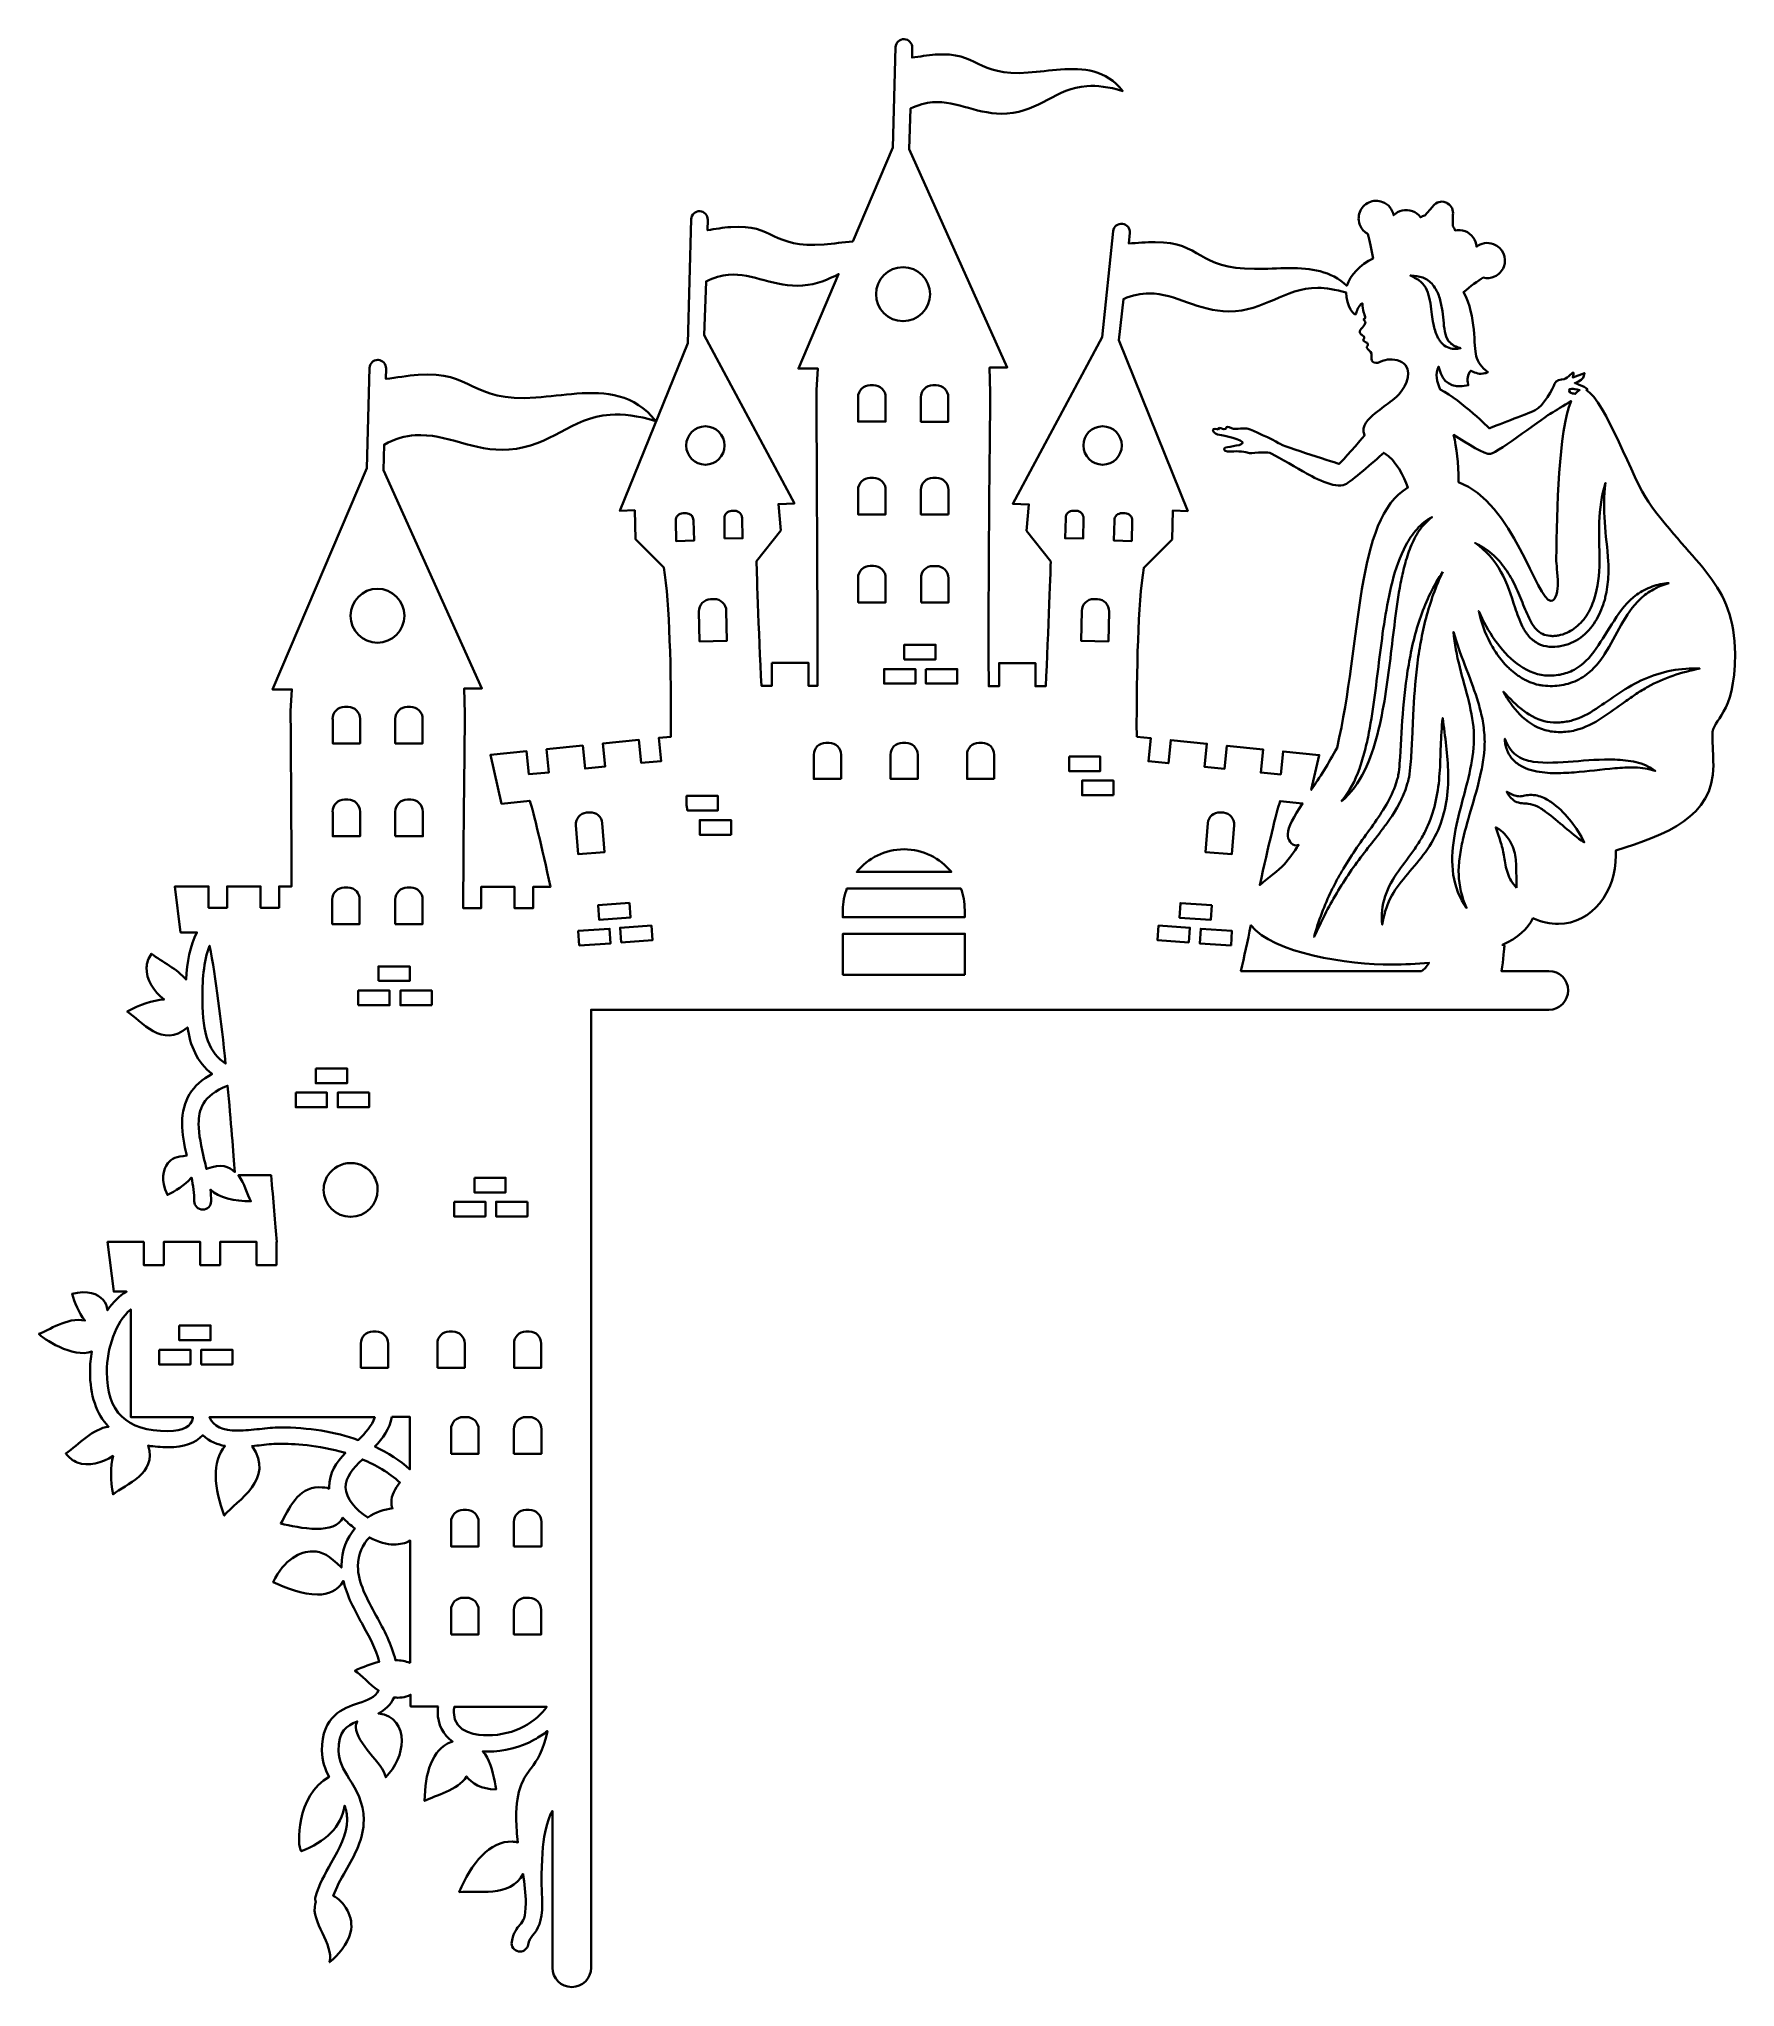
# Model space of a CAD drawing. Header units: millimetres. Extents: x 9 to 315, y 15 to 366.
import ezdxf

# ---------------------------------------------------------------- set-up
doc = ezdxf.new("R2010")
doc.units = ezdxf.units.MM
doc.header["$MEASUREMENT"] = 0
doc.layers.add('Layer 1', color=7, linetype='Continuous', lineweight=0)

msp = doc.modelspace()

# ---------------------------------------------------------------- linework, layer by layer
at = {"layer": 'Layer 1', "color": 18, "lineweight": 35, "true_color": 0x000000}
for points, knots in [([(315.1, 254.99), (315.1, 267.72), (307.76, 270.83), (299.47, 282.4), (296.76, 286.21), (291.68, 300.71), (288.29, 302.54), (288.36, 302.54), (288.4, 302.58), (288.43, 302.61), (288.82, 302.9), (286.21, 303.81), (286.21, 303.81), (286.21, 303.81), (287.51, 304.2), (287.69, 304.76), (287.9, 305.33), (287.94, 305.61), (287.94, 305.61), (287.94, 305.61), (285.86, 304.8), (285.86, 304.8), (285.86, 304.8), (286, 305.29), (286, 305.65), (286, 306), (284.94, 304.66), (284.3, 304.52), (283.67, 304.38), (282.82, 304.38), (282.58, 303.67), (282.33, 302.97), (280.53, 299.58), (279.05, 298.91), (277.57, 298.2), (271.5, 296.02), (270.83, 295.63), (270.83, 295.63), (265.99, 300.5), (261.94, 302.65), (261.41, 303.99), (260.91, 305.51), (261.66, 306.74), (261.66, 306.74), (261.69, 306.78), (261.69, 306.78), (261.76, 306.46), (261.8, 306.28), (261.8, 306.28), (262.43, 304.13), (263.74, 302.68), (267.02, 303.42), (267.02, 303.46), (266.98, 303.53), (266.98, 303.57), (266.74, 304.48), (266.84, 305.29), (267.44, 306.03), (268.36, 305.58), (269.1, 305.33), (270.02, 305.58), (270.19, 305.61), (270.37, 305.68), (270.55, 305.79), (269.38, 306.63), (268.75, 307.62), (268.43, 308.68), (267.93, 310.44), (268.5, 315.81), (266.17, 320.22), (267.33, 321.17), (268.78, 322.26), (269.7, 322.83), (270.37, 322.65), (271.11, 322.72), (271.74, 323), (272.52, 323.36), (273.12, 323.99), (273.4, 324.77), (274.04, 326.39), (273.19, 328.22), (271.57, 328.86), (270.47, 329.28), (269.31, 329.04), (268.46, 328.37), (268.39, 329.6), (267.62, 330.73), (266.42, 331.19), (265.82, 331.4), (265.18, 331.43), (264.62, 331.33), (264.55, 331.58), (264.41, 331.82), (264.23, 332.1), (264.23, 332.1), (264.23, 334.15), (264.23, 334.15), (264.37, 334.96), (264.02, 335.77), (263.28, 336.2), (263.17, 336.27), (263.07, 336.3), (262.96, 336.37), (262.85, 336.41), (262.71, 336.44), (262.61, 336.48), (261.8, 336.62), (260.98, 336.27), (260.56, 335.56), (260.56, 335.56), (259.19, 334.01), (259.19, 334.01), (258.87, 333.94), (258.62, 333.8), (258.37, 333.69), (258.02, 334.19), (257.53, 334.57), (256.93, 334.79), (255.73, 335.24), (254.39, 334.89), (253.54, 334.05), (253.37, 335.1), (252.62, 336.06), (251.53, 336.44), (250.75, 336.76), (249.87, 336.73), (249.1, 336.37), (248.32, 336.02), (247.72, 335.39), (247.44, 334.61), (247.16, 333.83), (247.16, 332.95), (247.51, 332.18), (247.79, 331.54), (248.29, 331.01), (248.92, 330.66), (249.24, 329.6), (249.59, 327.8), (249.84, 326.28), (247.51, 325.12), (245.71, 323.25), (245.11, 321.35), (242.25, 324.06), (238.65, 324.52), (234.81, 324.52), (232.73, 324.52), (230.58, 324.38), (228.46, 324.38), (218.12, 324.38), (219.04, 329.21), (210.54, 329.21), (208.95, 329.21), (207.36, 329.07), (205.78, 328.97), (205.78, 328.97), (205.99, 330.87), (205.99, 330.87), (206.06, 331.68), (205.49, 332.42), (204.65, 332.53), (203.83, 332.6), (203.09, 332.03), (202.99, 331.19), (202.99, 331.19), (200.98, 312.07), (200.98, 312.07), (200.98, 312.07), (184.89, 282.05), (184.89, 282.05), (184.89, 282.05), (187.78, 281.94), (187.78, 281.94), (187.78, 281.94), (187.36, 277.18), (187.36, 277.18), (187.36, 277.18), (191.73, 271.64), (191.73, 271.64), (191.73, 271.64), (191.31, 258.69), (190.82, 249.17), (190.82, 249.17), (188.98, 249.17), (188.98, 249.17), (188.98, 249.17), (188.98, 253.33), (188.98, 253.33), (188.98, 253.33), (182.42, 253.33), (182.42, 253.33), (182.42, 253.33), (182.42, 249.17), (182.42, 249.17), (182.42, 249.17), (180.55, 249.17), (180.55, 249.17), (180.41, 267.41), (180.83, 302.08), (180.83, 302.08), (180.83, 302.08), (180.69, 306.6), (180.69, 306.6), (180.69, 306.6), (183.9, 306.63), (183.9, 306.63), (183.9, 306.63), (166.23, 345.97), (166.23, 345.97), (166.23, 345.97), (166.44, 353.27), (166.44, 353.27), (167.85, 353.98), (169.19, 354.33), (170.46, 354.44), (174.94, 354.75), (178.72, 352.04), (183.83, 352.39), (189.87, 352.81), (192.55, 356.94), (198.26, 357.33), (200.06, 357.47), (202.14, 357.22), (204.72, 356.45), (201.65, 360.29), (197.66, 360.64), (193.46, 360.33), (191.56, 360.19), (189.58, 359.9), (187.68, 359.76), (178.19, 359.09), (178.72, 363.57), (170.92, 363.01), (169.51, 362.9), (168.1, 362.66), (166.72, 362.48), (166.72, 362.48), (166.76, 364.24), (166.76, 364.24), (166.79, 365.05), (166.12, 365.76), (165.31, 365.8), (164.47, 365.83), (163.79, 365.16), (163.76, 364.35), (163.76, 364.35), (163.27, 346.29), (163.27, 346.29), (163.27, 346.29), (156.03, 329.32), (156.03, 329.32), (154.31, 329.18), (152.58, 328.93), (150.85, 328.79), (141.36, 328.05), (141.89, 332.53), (134.06, 331.93), (132.64, 331.82), (131.23, 331.58), (129.86, 331.36), (129.86, 331.36), (129.89, 333.23), (129.89, 333.23), (129.93, 334.05), (129.26, 334.75), (128.45, 334.79), (127.6, 334.82), (126.93, 334.15), (126.89, 333.34), (126.89, 333.34), (126.29, 311.01), (126.29, 311.01), (126.29, 311.01), (114.05, 280.78), (114.05, 280.78), (114.05, 280.78), (116.73, 280.88), (116.73, 280.88), (116.73, 280.88), (116.88, 275.66), (116.88, 275.66), (116.88, 275.66), (121.99, 270.55), (121.99, 270.55), (123.01, 263.84), (123.3, 252.45), (123.26, 240.07), (123.26, 240.07), (121.07, 239.85), (121.07, 239.85), (121.07, 239.85), (121.5, 235.69), (121.5, 235.69), (121.5, 235.69), (117.9, 235.34), (117.9, 235.34), (117.9, 235.34), (117.47, 239.5), (117.47, 239.5), (117.47, 239.5), (110.95, 238.83), (110.95, 238.83), (110.95, 238.83), (111.37, 234.67), (111.37, 234.67), (111.37, 234.67), (107.77, 234.31), (107.77, 234.31), (107.77, 234.31), (107.35, 238.48), (107.35, 238.48), (107.35, 238.48), (100.82, 237.81), (100.82, 237.81), (100.82, 237.81), (101.25, 233.64), (101.25, 233.64), (101.25, 233.64), (97.65, 233.29), (97.65, 233.29), (97.65, 233.29), (97.23, 237.45), (97.23, 237.45), (97.23, 237.45), (90.7, 236.78), (90.7, 236.78), (90.7, 236.78), (92.71, 228), (92.71, 228), (92.71, 228), (97.79, 228.53), (97.79, 228.53), (98.5, 226.52), (99.98, 220.13), (101.53, 213.01), (101.53, 213.01), (98.39, 213.01), (98.39, 213.01), (98.39, 213.01), (98.39, 209.16), (98.39, 209.16), (98.39, 209.16), (95.07, 209.16), (95.07, 209.16), (95.07, 209.16), (95.07, 213.01), (95.07, 213.01), (95.07, 213.01), (89.01, 213.01), (89.01, 213.01), (89.01, 213.01), (89.01, 209.16), (89.01, 209.16), (89.01, 209.16), (85.8, 209.16), (85.8, 209.16), (85.87, 226.1), (86.11, 244.23), (86.11, 244.23), (86.11, 244.23), (85.97, 248.74), (85.97, 248.74), (85.97, 248.74), (89.18, 248.78), (89.18, 248.78), (89.18, 248.78), (71.44, 288.11), (71.44, 288.11), (71.44, 288.11), (71.54, 292.7), (71.54, 292.7), (73.55, 293.79), (75.39, 294.29), (77.12, 294.39), (82.8, 294.82), (87.59, 291.36), (94.05, 291.82), (101.71, 292.38), (105.06, 297.57), (112.32, 298.1), (114.58, 298.27), (117.23, 297.96), (120.51, 296.97), (116.63, 301.84), (111.58, 302.3), (106.26, 301.91), (103.82, 301.73), (101.35, 301.38), (98.92, 301.2), (86.92, 300.36), (87.59, 306.03), (77.68, 305.29), (75.74, 305.15), (73.77, 304.8), (71.86, 304.55), (71.86, 304.55), (71.9, 306.42), (71.9, 306.42), (71.93, 307.23), (71.26, 307.94), (70.45, 307.98), (70.45, 307.98), (70.41, 307.98), (70.41, 307.98), (69.6, 307.98), (68.93, 307.34), (68.93, 306.53), (68.93, 306.53), (68.44, 288.47), (68.44, 288.47), (68.44, 288.47), (51.44, 248.57), (51.44, 248.57), (51.44, 248.57), (54.93, 248.6), (54.93, 248.6), (54.93, 248.6), (54.68, 244.65), (54.68, 244.65), (54.68, 244.65), (54.79, 228.99), (54.86, 213.08), (54.86, 213.08), (52.6, 213.08), (52.6, 213.08), (52.6, 213.08), (52.6, 209.23), (52.6, 209.23), (52.6, 209.23), (49.28, 209.23), (49.28, 209.23), (49.28, 209.23), (49.28, 213.08), (49.28, 213.08), (49.28, 213.08), (43.22, 213.08), (43.22, 213.08), (43.22, 213.08), (43.22, 209.23), (43.22, 209.23), (43.22, 209.23), (39.9, 209.23), (39.9, 209.23), (39.9, 209.23), (39.9, 213.08), (39.9, 213.08), (39.9, 213.08), (33.83, 213.08), (33.83, 213.08), (33.83, 213.08), (34.85, 204.79), (34.85, 204.79), (34.85, 204.79), (37.78, 204.79), (37.78, 204.79), (36.55, 202.42), (36.02, 199.39), (35.84, 196.29), (34.29, 198.16), (31.47, 199.5), (29.6, 200.94), (29.03, 200.13), (28.75, 199.32), (28.72, 198.47), (28.58, 196.32), (29.99, 194.17), (31.86, 192.69), (29.81, 192.58), (27.48, 191.77), (25.22, 190.54), (27.73, 188.91), (31.57, 183.69), (36.09, 187.68), (36.58, 184.5), (37.78, 181.36), (40.53, 179.28), (36.9, 177.34), (35.14, 174.45), (35.14, 170.43), (35.14, 168.52), (35.52, 166.55), (35.95, 164.57), (34.08, 164.36), (33.23, 164.08), (32.56, 163.2), (31.68, 162.1), (31.19, 160.13), (32.46, 157.48), (33.8, 158.19), (35.67, 159.17), (36.72, 160.51), (36.76, 160.55), (36.79, 160.58), (36.83, 160.62), (37.11, 159.17), (37.32, 157.73), (37.32, 156.35), (37.32, 155.54), (37.99, 154.83), (38.84, 154.83), (39.69, 154.83), (40.36, 155.5), (40.36, 156.35), (40.36, 157.06), (40.32, 157.73), (40.22, 158.43), (41.77, 156.95), (44.52, 156.32), (47.52, 156.35), (46.88, 157.52), (46.36, 159.56), (45.26, 161.04), (45.26, 161.04), (51.15, 161.04), (51.15, 161.04), (51.58, 156.6), (51.93, 152.4), (52.21, 149.01), (52.21, 149.01), (52.14, 149.01), (52.14, 149.01), (52.14, 149.01), (52.14, 144.85), (52.14, 144.85), (52.14, 144.85), (48.54, 144.85), (48.54, 144.85), (48.54, 144.85), (48.54, 149.01), (48.54, 149.01), (48.54, 149.01), (41.98, 149.01), (41.98, 149.01), (41.98, 149.01), (41.98, 144.85), (41.98, 144.85), (41.98, 144.85), (38.38, 144.85), (38.38, 144.85), (38.38, 144.85), (38.38, 149.01), (38.38, 149.01), (38.38, 149.01), (31.82, 149.01), (31.82, 149.01), (31.82, 149.01), (31.82, 144.85), (31.82, 144.85), (31.82, 144.85), (28.22, 144.85), (28.22, 144.85), (28.22, 144.85), (28.22, 149.01), (28.22, 149.01), (28.22, 149.01), (21.7, 149.01), (21.7, 149.01), (21.7, 149.01), (22.79, 140.05), (22.79, 140.05), (22.79, 140.05), (25.12, 140.05), (25.12, 140.05), (23.81, 139.28), (22.65, 138.15), (21.66, 136.7), (21.59, 137.51), (21.34, 138.04), (20.88, 138.57), (19.97, 139.63), (18.1, 140.41), (15.28, 139.63), (15.77, 138.18), (16.44, 136.17), (17.57, 134.9), (17.6, 134.87), (17.6, 134.87), (17.64, 134.83), (14.22, 135.5), (11.11, 133), (9.31, 132.43), (9.84, 131.73), (15.49, 127.92), (18.84, 129.26), (18.63, 128.09), (18.52, 126.86), (18.52, 125.66), (18.52, 121.36), (19.65, 118), (21.87, 115.71), (19.09, 115.39), (16.47, 112.47), (14.15, 110.88), (14.75, 110.1), (15.45, 109.57), (16.23, 109.26), (18.24, 108.48), (20.71, 109.15), (22.68, 110.45), (22.15, 108.48), (22.22, 106.01), (22.68, 103.51), (24.91, 105.3), (30.66, 107.24), (29, 112.29), (30.09, 112.11), (31.29, 112.01), (32.6, 112.01), (35.42, 112.01), (37.57, 112.78), (38.84, 114.16), (40.08, 112.99), (41.59, 112.47), (42.86, 112.25), (40.43, 109.47), (40.89, 104.56), (42.72, 99.7), (45.05, 102.45), (51.93, 106.19), (47.73, 112.22), (48.3, 112.25), (48.89, 112.32), (49.46, 112.4), (50.69, 112.54), (51.82, 112.64), (52.81, 112.64), (54.96, 112.64), (59.65, 112.43), (64.56, 110.98), (62.94, 109.26), (61.63, 107.35), (61.63, 104.81), (61.63, 104.7), (61.63, 104.63), (61.63, 104.53), (61.17, 104.74), (60.64, 104.78), (59.76, 104.78), (55.95, 104.78), (54.43, 100.89), (52.92, 98.25), (54.43, 97.86), (57.04, 97.3), (59.41, 97.3), (61.52, 97.3), (63.43, 97.79), (64.1, 99.31), (64.73, 98.6), (65.48, 97.93), (66.29, 97.37), (64.84, 95.67), (63.85, 93.42), (63.85, 90.63), (63.85, 90.52), (63.85, 90.42), (63.85, 90.31), (61.63, 92.46), (60.43, 93.24), (58.67, 93.24), (56.44, 93.24), (53.55, 91.86), (51.54, 87.67), (53.76, 86.71), (56.83, 85.44), (59.55, 85.44), (61.42, 85.44), (63.11, 86.08), (64.21, 87.91), (64.81, 85.23), (66.22, 82.69), (67.56, 80.22), (68.83, 77.89), (70.06, 75.64), (70.66, 73.34), (69.25, 72.99), (67.73, 72.43), (66.29, 71.72), (67.45, 70.91), (68.9, 69.29), (70.56, 68.16), (69.92, 66.89), (68.65, 66.46), (66.92, 65.86), (64.14, 64.95), (60.32, 63.64), (60.32, 57.33), (60.32, 55.49), (60.89, 53.98), (61.63, 52.6), (55.7, 49.28), (55.77, 40.11), (56.59, 39.19), (60.89, 40.82), (63.85, 43.57), (64.42, 47.41), (64.7, 46.64), (64.88, 45.79), (64.88, 44.84), (64.88, 42.23), (63.46, 39.72), (61.98, 37.08), (60.89, 35.1), (59.76, 33.09), (59.16, 30.94), (59.09, 30.62), (59.09, 30.3), (59.23, 29.99), (59.2, 29.88), (59.16, 29.81), (59.13, 29.7), (58.24, 26.49), (62.58, 22.4), (61.7, 19.19), (63.25, 20.39), (64.91, 22.47), (65.48, 24.55), (66.22, 27.27), (64.28, 30.23), (62.37, 31.15), (62.9, 32.6), (63.71, 34.08), (64.59, 35.6), (66.22, 38.45), (67.87, 41.45), (67.87, 44.84), (67.87, 48.01), (66.5, 50.27), (65.26, 52.25), (64.21, 53.94), (63.32, 55.42), (63.32, 57.29), (63.32, 60.82), (64.7, 61.84), (66.71, 62.58), (66.53, 62.27), (66.46, 61.91), (66.46, 61.56), (66.46, 58.7), (71.4, 54.96), (71.83, 52.53), (73.66, 54.33), (74.72, 56.83), (74.72, 59.09), (74.72, 61.56), (73.45, 63.68), (70.52, 64.03), (71.65, 64.63), (72.71, 65.51), (73.34, 66.92), (74.26, 66.78), (75.25, 66.89), (76.31, 67.38), (76.31, 67.38), (76.31, 65.3), (76.31, 65.3), (76.31, 65.3), (81.28, 65.3), (81.28, 65.3), (81.24, 64.95), (81.21, 64.63), (81.21, 64.28), (81.21, 62.02), (82.16, 60.18), (83.89, 58.95), (83.78, 58.91), (83.68, 58.88), (83.57, 58.84), (80.22, 57.64), (78.85, 53.16), (78.85, 48.26), (80.82, 49.32), (84.77, 50.09), (86.4, 52.67), (87.31, 51.44), (89.01, 50.34), (91.72, 50.34), (91.44, 52.03), (91.05, 54.4), (90.1, 56.09), (89.89, 56.52), (89.61, 56.87), (89.32, 57.19), (89.64, 57.15), (89.92, 57.15), (90.24, 57.15), (93.06, 57.15), (96.13, 57.93), (98.64, 59.3), (99.48, 59.76), (100.29, 60.29), (100.97, 60.85), (100.22, 57.08), (99.1, 55.56), (98.07, 54.19), (96.66, 52.28), (95.36, 50.52), (95.36, 45.16), (95.36, 43.67), (95.5, 42.23), (95.67, 40.78), (95.32, 40.85), (94.97, 40.92), (94.65, 40.92), (90.59, 41.1), (87.24, 37.01), (85.09, 31.82), (88.19, 32.17), (94.33, 30.73), (96.59, 35.1), (96.87, 33.34), (97.08, 31.61), (97.08, 29.85), (97.08, 27.16), (96.59, 26.6), (96.03, 25.93), (95.5, 25.29), (94.86, 24.52), (94.54, 22.86), (94.4, 22.05), (94.93, 21.27), (95.78, 21.13), (95.85, 21.13), (95.96, 21.1), (96.03, 21.1), (96.73, 21.1), (97.37, 21.63), (97.51, 22.33), (97.65, 23.18), (97.9, 23.5), (98.32, 23.99), (99.27, 25.12), (100.05, 26.35), (100.05, 29.85), (100.05, 30.55), (100.01, 31.22), (99.98, 31.93), (99.7, 40.71), (100.82, 44.66), (101.88, 46.46), (101.88, 46.46), (101.88, 18.2), (101.88, 18.2), (101.88, 16.26), (103.43, 14.71), (105.37, 14.71), (107.31, 14.71), (108.87, 16.26), (108.87, 18.2), (108.87, 18.2), (108.87, 190.85), (108.87, 190.85), (108.87, 190.85), (281.52, 190.85), (281.52, 190.85), (283.46, 190.85), (285.01, 192.41), (285.01, 194.35), (285.01, 196.29), (283.46, 197.84), (281.52, 197.84), (281.52, 197.84), (272.98, 197.84), (272.98, 197.84), (273.33, 199.74), (273.51, 202.21), (273.51, 202.21), (273.51, 202.35), (273.54, 202.49), (273.16, 202.53), (275.84, 203.8), (277.81, 205.42), (278.66, 207.36), (280.25, 206.66), (281.8, 206.34), (283.25, 206.34), (289.35, 206.34), (293.62, 212.2), (293.62, 218.69), (293.62, 218.97), (293.62, 219.25), (293.58, 219.53), (302.68, 222.46), (311.19, 225.42), (311.19, 234.91), (311.19, 236.68), (311.01, 238.48), (311.01, 240.42), (310.97, 243.45), (315.1, 243.66), (315.1, 254.99)], [0, 0, 0, 0, 1, 1, 1, 2, 2, 2, 3, 3, 3, 4, 4, 4, 5, 5, 5, 6, 6, 6, 7, 7, 7, 8, 8, 8, 9, 9, 9, 10, 10, 10, 11, 11, 11, 12, 12, 12, 13, 13, 13, 14, 14, 14, 15, 15, 15, 16, 16, 16, 17, 17, 17, 18, 18, 18, 19, 19, 19, 20, 20, 20, 21, 21, 21, 22, 22, 22, 23, 23, 23, 24, 24, 24, 25, 25, 25, 26, 26, 26, 27, 27, 27, 28, 28, 28, 29, 29, 29, 30, 30, 30, 31, 31, 31, 32, 32, 32, 33, 33, 33, 34, 34, 34, 35, 35, 35, 36, 36, 36, 37, 37, 37, 38, 38, 38, 39, 39, 39, 40, 40, 40, 41, 41, 41, 42, 42, 42, 43, 43, 43, 44, 44, 44, 45, 45, 45, 46, 46, 46, 47, 47, 47, 48, 48, 48, 49, 49, 49, 50, 50, 50, 51, 51, 51, 52, 52, 52, 53, 53, 53, 54, 54, 54, 55, 55, 55, 56, 56, 56, 57, 57, 57, 58, 58, 58, 59, 59, 59, 60, 60, 60, 61, 61, 61, 62, 62, 62, 63, 63, 63, 64, 64, 64, 65, 65, 65, 66, 66, 66, 67, 67, 67, 68, 68, 68, 69, 69, 69, 70, 70, 70, 71, 71, 71, 72, 72, 72, 73, 73, 73, 74, 74, 74, 75, 75, 75, 76, 76, 76, 77, 77, 77, 78, 78, 78, 79, 79, 79, 80, 80, 80, 81, 81, 81, 82, 82, 82, 83, 83, 83, 84, 84, 84, 85, 85, 85, 86, 86, 86, 87, 87, 87, 88, 88, 88, 89, 89, 89, 90, 90, 90, 91, 91, 91, 92, 92, 92, 93, 93, 93, 94, 94, 94, 95, 95, 95, 96, 96, 96, 97, 97, 97, 98, 98, 98, 99, 99, 99, 100, 100, 100, 101, 101, 101, 102, 102, 102, 103, 103, 103, 104, 104, 104, 105, 105, 105, 106, 106, 106, 107, 107, 107, 108, 108, 108, 109, 109, 109, 110, 110, 110, 111, 111, 111, 112, 112, 112, 113, 113, 113, 114, 114, 114, 115, 115, 115, 116, 116, 116, 117, 117, 117, 118, 118, 118, 119, 119, 119, 120, 120, 120, 121, 121, 121, 122, 122, 122, 123, 123, 123, 124, 124, 124, 125, 125, 125, 126, 126, 126, 127, 127, 127, 128, 128, 128, 129, 129, 129, 130, 130, 130, 131, 131, 131, 132, 132, 132, 133, 133, 133, 134, 134, 134, 135, 135, 135, 136, 136, 136, 137, 137, 137, 138, 138, 138, 139, 139, 139, 140, 140, 140, 141, 141, 141, 142, 142, 142, 143, 143, 143, 144, 144, 144, 145, 145, 145, 146, 146, 146, 147, 147, 147, 148, 148, 148, 149, 149, 149, 150, 150, 150, 151, 151, 151, 152, 152, 152, 153, 153, 153, 154, 154, 154, 155, 155, 155, 156, 156, 156, 157, 157, 157, 158, 158, 158, 159, 159, 159, 160, 160, 160, 161, 161, 161, 162, 162, 162, 163, 163, 163, 164, 164, 164, 165, 165, 165, 166, 166, 166, 167, 167, 167, 168, 168, 168, 169, 169, 169, 170, 170, 170, 171, 171, 171, 172, 172, 172, 173, 173, 173, 174, 174, 174, 175, 175, 175, 176, 176, 176, 177, 177, 177, 178, 178, 178, 179, 179, 179, 180, 180, 180, 181, 181, 181, 182, 182, 182, 183, 183, 183, 184, 184, 184, 185, 185, 185, 186, 186, 186, 187, 187, 187, 188, 188, 188, 189, 189, 189, 190, 190, 190, 191, 191, 191, 192, 192, 192, 193, 193, 193, 194, 194, 194, 195, 195, 195, 196, 196, 196, 197, 197, 197, 198, 198, 198, 199, 199, 199, 200, 200, 200, 201, 201, 201, 202, 202, 202, 203, 203, 203, 204, 204, 204, 205, 205, 205, 206, 206, 206, 207, 207, 207, 208, 208, 208, 209, 209, 209, 210, 210, 210, 211, 211, 211, 212, 212, 212, 213, 213, 213, 214, 214, 214, 215, 215, 215, 216, 216, 216, 217, 217, 217, 218, 218, 218, 219, 219, 219, 220, 220, 220, 221, 221, 221, 222, 222, 222, 223, 223, 223, 224, 224, 224, 225, 225, 225, 226, 226, 226, 227, 227, 227, 228, 228, 228, 229, 229, 229, 230, 230, 230, 231, 231, 231, 232, 232, 232, 233, 233, 233, 234, 234, 234, 235, 235, 235, 236, 236, 236, 237, 237, 237, 238, 238, 238, 239, 239, 239, 240, 240, 240, 241, 241, 241, 242, 242, 242, 243, 243, 243, 244, 244, 244, 245, 245, 245, 246, 246, 246, 247, 247, 247, 248, 248, 248, 249, 249, 249, 250, 250, 250, 251, 251, 251, 252, 252, 252, 253, 253, 253, 254, 254, 254, 255, 255, 255, 256, 256, 256, 257, 257, 257, 258, 258, 258, 259, 259, 259, 260, 260, 260, 261, 261, 261, 262, 262, 262, 263, 263, 263, 264, 264, 264, 265, 265, 265, 266, 266, 266, 267, 267, 267, 268, 268, 268, 269, 269, 269, 270, 270, 270, 271, 271, 271, 272, 272, 272, 273, 273, 273, 274, 274, 274, 275, 275, 275, 276, 276, 276, 277, 277, 277, 278, 278, 278, 279, 279, 279, 280, 280, 280, 281, 281, 281, 282, 282, 282, 283, 283, 283, 284, 284, 284, 285, 285, 285, 286, 286, 286, 287, 287, 287, 288, 288, 288, 289, 289, 289, 290, 290, 290, 291, 291, 291, 292, 292, 292, 293, 293, 293, 294, 294, 294, 295, 295, 295, 296, 296, 296, 296]), ([(141.46, 253.4), (141.46, 253.4), (141.46, 249.24), (141.46, 249.24), (141.46, 249.24), (139.56, 249.24), (139.56, 249.24), (139.07, 258.76), (138.68, 271.71), (138.68, 271.71), (138.68, 271.71), (143.05, 277.25), (143.05, 277.25), (143.05, 277.25), (142.63, 282.01), (142.63, 282.01), (142.63, 282.01), (145.52, 282.12), (145.52, 282.12), (145.52, 282.12), (129.26, 312.42), (129.26, 312.42), (129.26, 312.42), (129.58, 322.12), (129.58, 322.12), (131.02, 322.86), (132.36, 323.22), (133.63, 323.32), (138.11, 323.67), (141.92, 320.99), (147, 321.38), (149.61, 321.59), (151.59, 322.47), (153.49, 323.46), (153.49, 323.46), (146.23, 306.42), (146.23, 306.42), (146.23, 306.42), (149.72, 306.46), (149.72, 306.46), (149.72, 306.46), (149.47, 302.51), (149.47, 302.51), (149.47, 302.51), (149.68, 267.86), (149.68, 249.24), (149.68, 249.24), (148.03, 249.24), (148.03, 249.24), (148.03, 249.24), (148.03, 253.4), (148.03, 253.4), (148.03, 253.4), (141.46, 253.4), (141.46, 253.4)], [0, 0, 0, 0, 1, 1, 1, 2, 2, 2, 3, 3, 3, 4, 4, 4, 5, 5, 5, 6, 6, 6, 7, 7, 7, 8, 8, 8, 9, 9, 9, 10, 10, 10, 11, 11, 11, 12, 12, 12, 13, 13, 13, 14, 14, 14, 15, 15, 15, 16, 16, 16, 17, 17, 17, 18, 18, 18, 18]), ([(165.1, 324.7), (167.78, 324.7), (169.97, 322.51), (169.97, 319.83), (169.97, 317.15), (167.78, 314.96), (165.1, 314.96), (162.42, 314.96), (160.23, 317.15), (160.23, 319.83), (160.23, 322.51), (162.42, 324.7), (165.1, 324.7)], [0, 0, 0, 0, 1, 1, 1, 2, 2, 2, 3, 3, 3, 4, 4, 4, 4]), ([(256.72, 323.22), (257.35, 323.14), (258.09, 323.07), (258.8, 322.83), (259.47, 322.58), (260.1, 322.12), (260.6, 321.52), (260.67, 321.45), (260.74, 321.35), (260.81, 321.27), (261.3, 320.57), (261.62, 319.79), (261.87, 319.05), (262.08, 318.28), (262.22, 317.54), (262.33, 316.79), (262.54, 315.31), (262.57, 313.87), (262.89, 312.63), (263.07, 312.03), (263.31, 311.47), (263.77, 311.04), (263.98, 310.8), (264.27, 310.66), (264.58, 310.48), (264.72, 310.41), (264.9, 310.34), (265.08, 310.27), (265.25, 310.2), (265.43, 310.16), (265.61, 310.09), (264.87, 309.88), (264.02, 309.88), (263.24, 310.27), (262.85, 310.44), (262.5, 310.73), (262.18, 311.04), (262.04, 311.22), (261.9, 311.36), (261.8, 311.57), (261.66, 311.75), (261.55, 311.93), (261.48, 312.14), (261.09, 312.88), (260.88, 313.65), (260.74, 314.43), (260.7, 314.61), (260.67, 314.78), (260.63, 314.92), (260.53, 315.49), (260.46, 316.05), (260.39, 316.62), (260.21, 318.06), (260.03, 319.44), (259.54, 320.57), (259.29, 321.13), (258.9, 321.66), (258.41, 322.09), (257.92, 322.51), (257.25, 322.86), (256.54, 323.18), (256.61, 323.18), (256.68, 323.18), (256.72, 323.22)], [0, 0, 0, 0, 1, 1, 1, 2, 2, 2, 3, 3, 3, 4, 4, 4, 5, 5, 5, 6, 6, 6, 7, 7, 7, 8, 8, 8, 9, 9, 9, 10, 10, 10, 11, 11, 11, 12, 12, 12, 13, 13, 13, 14, 14, 14, 15, 15, 15, 16, 16, 16, 17, 17, 17, 18, 18, 18, 19, 19, 19, 20, 20, 20, 21, 21, 21, 21]), ([(207.22, 240.07), (207.19, 252.45), (207.47, 263.84), (208.49, 270.51), (208.49, 270.51), (213.61, 275.63), (213.61, 275.63), (213.61, 275.63), (213.75, 280.85), (213.75, 280.85), (213.75, 280.85), (216.43, 280.74), (216.43, 280.74), (216.43, 280.74), (203.98, 311.54), (203.98, 311.54), (203.98, 311.54), (204.82, 318.95), (204.82, 318.95), (206.52, 319.69), (208.03, 319.97), (209.48, 319.97), (214.38, 319.97), (218.26, 316.72), (223.84, 316.72), (230.43, 316.72), (233.61, 320.96), (239.89, 320.96), (241.37, 320.96), (243.06, 320.71), (244.97, 320.11), (244.9, 317.89), (246.63, 315.49), (246.8, 316.37), (246.94, 317.08), (247.3, 317.75), (247.86, 318.17), (247.86, 318.17), (247.93, 318.17), (247.93, 318.17), (247.93, 317.61), (248.04, 317.01), (248.14, 316.62), (248.18, 316.48), (248.29, 316.19), (248.36, 315.95), (248.43, 315.63), (248.46, 315.45), (248.25, 315.38), (247.9, 315.28), (248.43, 314.96), (248.46, 314.85), (248.53, 314.11), (247.26, 313.51), (247.44, 312.88), (247.47, 312.74), (247.65, 312.6), (247.83, 312.49), (248, 312.35), (248.21, 312.21), (248.25, 312.07), (248.32, 311.86), (248.04, 311.68), (248.07, 311.5), (248.14, 311.22), (248.81, 311.22), (248.92, 310.83), (248.99, 310.59), (248.64, 310.41), (248.71, 310.16), (248.81, 309.77), (249.45, 309.6), (249.55, 309.14), (249.63, 308.86), (249.48, 308.26), (249.59, 307.9), (249.7, 307.52), (250.19, 307.45), (250.72, 307.48), (251.28, 307.73), (251.85, 307.98), (252.45, 308.05), (253.47, 308.15), (255.02, 307.9), (255.69, 307.06), (257.07, 305.36), (255.34, 302.47), (254.07, 301.31), (253.12, 300.46), (252.02, 299.79), (251.04, 299.01), (250.01, 298.2), (248.39, 297.04), (248.14, 295.63), (248.07, 295.24), (248.14, 294.78), (248.32, 294.36), (246.06, 291.75), (243.77, 289.24), (243.77, 289.24), (243.77, 289.24), (233.72, 292.35), (232.8, 292.98), (231.88, 293.62), (227.86, 295.38), (227.33, 295.56), (226.8, 295.73), (225, 295.49), (224.65, 295.59), (224.26, 295.7), (223.48, 296.05), (223.41, 295.84), (223.34, 295.63), (223.34, 295.63), (223.34, 295.63), (223.34, 295.63), (223.2, 295.45), (222.96, 295.49), (222.74, 295.52), (221.97, 296.05), (221.9, 295.45), (221.9, 295.45), (220.87, 295.77), (220.98, 295.31), (221.09, 294.85), (221.62, 294.5), (222.18, 294.46), (222.74, 294.43), (226.66, 293.55), (226.31, 292.98), (225.95, 292.42), (223.27, 292.38), (223.06, 292.06), (222.85, 291.71), (223.2, 291.32), (224.3, 291.46), (225.39, 291.61), (227.01, 291.36), (227.33, 291.22), (227.68, 291.08), (230.61, 291.5), (231.21, 291.22), (231.81, 290.94), (235.37, 288.96), (237.1, 287.94), (238.83, 286.91), (243.1, 284.66), (244.76, 285.5), (245.99, 286.14), (249.94, 289.6), (251.78, 291.25), (254.11, 289.81), (255.34, 286.98), (256.12, 284.97), (246.56, 279.36), (247.83, 257.39), (243.35, 238.09), (241.83, 235.23), (240.17, 232.66), (238.69, 230.47), (238.69, 230.47), (240.14, 236.75), (240.14, 236.75), (240.14, 236.75), (233.61, 237.42), (233.61, 237.42), (233.61, 237.42), (233.19, 233.26), (233.19, 233.26), (233.19, 233.26), (229.59, 233.61), (229.59, 233.61), (229.59, 233.61), (230.01, 237.77), (230.01, 237.77), (230.01, 237.77), (223.48, 238.44), (223.48, 238.44), (223.48, 238.44), (223.06, 234.28), (223.06, 234.28), (223.06, 234.28), (219.46, 234.63), (219.46, 234.63), (219.46, 234.63), (219.89, 238.8), (219.89, 238.8), (219.89, 238.8), (213.36, 239.47), (213.36, 239.47), (213.36, 239.47), (212.94, 235.3), (212.94, 235.3), (212.94, 235.3), (209.34, 235.66), (209.34, 235.66), (209.34, 235.66), (209.76, 239.82), (209.76, 239.82), (209.76, 239.82), (207.22, 240.07), (207.22, 240.07)], [0, 0, 0, 0, 1, 1, 1, 2, 2, 2, 3, 3, 3, 4, 4, 4, 5, 5, 5, 6, 6, 6, 7, 7, 7, 8, 8, 8, 9, 9, 9, 10, 10, 10, 11, 11, 11, 12, 12, 12, 13, 13, 13, 14, 14, 14, 15, 15, 15, 16, 16, 16, 17, 17, 17, 18, 18, 18, 19, 19, 19, 20, 20, 20, 21, 21, 21, 22, 22, 22, 23, 23, 23, 24, 24, 24, 25, 25, 25, 26, 26, 26, 27, 27, 27, 28, 28, 28, 29, 29, 29, 30, 30, 30, 31, 31, 31, 32, 32, 32, 33, 33, 33, 34, 34, 34, 35, 35, 35, 36, 36, 36, 37, 37, 37, 38, 38, 38, 39, 39, 39, 40, 40, 40, 41, 41, 41, 42, 42, 42, 43, 43, 43, 44, 44, 44, 45, 45, 45, 46, 46, 46, 47, 47, 47, 48, 48, 48, 49, 49, 49, 50, 50, 50, 51, 51, 51, 52, 52, 52, 53, 53, 53, 54, 54, 54, 55, 55, 55, 56, 56, 56, 57, 57, 57, 58, 58, 58, 59, 59, 59, 60, 60, 60, 61, 61, 61, 62, 62, 62, 63, 63, 63, 64, 64, 64, 65, 65, 65, 66, 66, 66, 67, 67, 67, 67]), ([(156.99, 301.24), (156.99, 302.44), (157.97, 303.42), (159.17, 303.42), (159.17, 303.42), (159.77, 303.42), (159.77, 303.42), (160.97, 303.42), (161.96, 302.44), (161.96, 301.24), (161.96, 301.24), (161.96, 296.86), (161.96, 296.86), (161.96, 296.86), (161.92, 296.86), (161.92, 296.86), (161.92, 296.86), (156.99, 296.86), (156.99, 296.86), (156.99, 296.86), (156.99, 301.24), (156.99, 301.24)], [0, 0, 0, 0, 1, 1, 1, 2, 2, 2, 3, 3, 3, 4, 4, 4, 5, 5, 5, 6, 6, 6, 7, 7, 7, 7]), ([(171.06, 303.42), (172.26, 303.42), (173.25, 302.44), (173.25, 301.24), (173.25, 301.24), (173.25, 296.83), (173.25, 296.83), (173.25, 296.83), (168.31, 296.83), (168.31, 296.83), (168.31, 296.83), (168.31, 301.24), (168.31, 301.24), (168.31, 302.44), (169.3, 303.42), (170.5, 303.42), (170.5, 303.42), (171.06, 303.42), (171.06, 303.42)], [0, 0, 0, 0, 1, 1, 1, 2, 2, 2, 3, 3, 3, 4, 4, 4, 5, 5, 5, 6, 6, 6, 6]), ([(285.61, 302.79), (285.93, 302.75), (286.49, 302.65), (287.06, 302.54), (286.77, 302.4), (286.53, 302.15), (286.28, 301.84), (286.1, 301.87), (285.93, 301.94), (285.79, 301.94), (285.15, 301.94), (284.9, 302.9), (285.61, 302.79)], [0, 0, 0, 0, 1, 1, 1, 2, 2, 2, 3, 3, 3, 4, 4, 4, 4]), ([(271, 291.04), (272.49, 291.39), (281.09, 297.96), (282.05, 298.45), (282.61, 298.73), (284.27, 299.79), (285.54, 300.57), (283.28, 295.17), (282.96, 280.88), (282.86, 272.1), (282.86, 272.1), (282.86, 272.06), (282.86, 272.06), (282.86, 271.29), (283.14, 269.42), (283.14, 267.72), (283.14, 266.63), (282.93, 264.55), (281.9, 264.55), (279.33, 264.55), (275.13, 282.4), (265.25, 285.93), (265.25, 286), (265.25, 286.07), (265.25, 286.14), (265.25, 289.38), (264.87, 292.17), (264.37, 294.46), (266.74, 292.95), (270.05, 290.83), (271, 291.04)], [0, 0, 0, 0, 1, 1, 1, 2, 2, 2, 3, 3, 3, 4, 4, 4, 5, 5, 5, 6, 6, 6, 7, 7, 7, 8, 8, 8, 9, 9, 9, 10, 10, 10, 10]), ([(129.47, 296.02), (131.37, 296.02), (132.93, 294.46), (132.93, 292.56), (132.93, 290.65), (131.37, 289.1), (129.47, 289.1), (127.56, 289.1), (126.01, 290.65), (126.01, 292.56), (126.01, 294.46), (127.56, 296.02), (129.47, 296.02)], [0, 0, 0, 0, 1, 1, 1, 2, 2, 2, 3, 3, 3, 4, 4, 4, 4]), ([(201.08, 296.02), (202.99, 296.02), (204.54, 294.46), (204.54, 292.56), (204.54, 290.65), (202.99, 289.1), (201.08, 289.1), (199.18, 289.1), (197.63, 290.65), (197.63, 292.56), (197.59, 294.46), (199.14, 296.02), (201.08, 296.02)], [0, 0, 0, 0, 1, 1, 1, 2, 2, 2, 3, 3, 3, 4, 4, 4, 4]), ([(156.99, 284.55), (156.99, 285.75), (157.97, 286.74), (159.17, 286.74), (159.17, 286.74), (159.77, 286.74), (159.77, 286.74), (160.97, 286.74), (161.96, 285.75), (161.96, 284.55), (161.96, 284.55), (161.96, 280.14), (161.96, 280.14), (161.96, 280.14), (161.92, 280.14), (161.92, 280.14), (161.92, 280.14), (156.99, 280.14), (156.99, 280.14), (156.99, 280.14), (156.99, 284.55), (156.99, 284.55)], [0, 0, 0, 0, 1, 1, 1, 2, 2, 2, 3, 3, 3, 4, 4, 4, 5, 5, 5, 6, 6, 6, 7, 7, 7, 7]), ([(173.28, 280.14), (173.28, 280.14), (173.25, 280.14), (173.25, 280.14), (173.25, 280.14), (168.31, 280.14), (168.31, 280.14), (168.31, 280.14), (168.31, 284.55), (168.31, 284.55), (168.31, 285.75), (169.3, 286.74), (170.5, 286.74), (170.5, 286.74), (171.1, 286.74), (171.1, 286.74), (172.3, 286.74), (173.28, 285.75), (173.28, 284.55), (173.28, 284.55), (173.28, 280.14), (173.28, 280.14), (173.28, 280.14), (173.28, 280.14), (173.28, 280.14)], [0, 0, 0, 0, 1, 1, 1, 2, 2, 2, 3, 3, 3, 4, 4, 4, 5, 5, 5, 6, 6, 6, 7, 7, 7, 8, 8, 8, 8]), ([(288.29, 261.87), (288.89, 262.78), (289.35, 263.81), (289.7, 264.87), (290.41, 266.98), (290.62, 269.31), (290.69, 271.6), (290.69, 272.77), (290.62, 273.93), (290.62, 275.13), (290.58, 276.33), (290.58, 277.53), (290.62, 278.73), (290.72, 281.13), (291.01, 283.53), (291.75, 285.82), (291.46, 283.46), (291.43, 281.09), (291.61, 278.73), (291.75, 276.37), (292.1, 274.04), (292.24, 271.64), (292.28, 271.04), (292.28, 270.4), (292.28, 269.8), (292.28, 269.2), (292.24, 268.57), (292.17, 267.97), (292.14, 267.37), (292.03, 266.74), (291.92, 266.14), (291.89, 265.82), (291.78, 265.54), (291.71, 265.22), (291.64, 264.9), (291.57, 264.62), (291.46, 264.3), (291.11, 263.1), (290.58, 261.94), (289.91, 260.81), (289.21, 259.71), (288.33, 258.73), (287.27, 257.95), (286.21, 257.17), (284.94, 256.61), (283.6, 256.4), (283.42, 256.36), (283.28, 256.33), (283.1, 256.33), (283.1, 256.33), (282.61, 256.29), (282.61, 256.29), (282.29, 256.26), (281.94, 256.29), (281.59, 256.29), (280.92, 256.36), (280.18, 256.5), (279.54, 256.89), (278.91, 257.25), (278.34, 257.7), (277.88, 258.23), (277.42, 258.76), (277.11, 259.33), (276.79, 259.89), (276.22, 261.02), (275.84, 262.18), (275.45, 263.31), (274.71, 265.57), (274, 267.79), (272.87, 269.8), (271.78, 271.85), (270.19, 273.61), (268.22, 274.99), (269.31, 274.5), (270.33, 273.83), (271.25, 273.05), (272.17, 272.27), (272.98, 271.32), (273.68, 270.33), (274.39, 269.35), (274.99, 268.25), (275.52, 267.16), (276.05, 266.06), (276.47, 264.94), (276.93, 263.84), (277.39, 262.75), (277.81, 261.66), (278.34, 260.7), (278.62, 260.24), (278.91, 259.79), (279.26, 259.43), (279.61, 259.08), (279.96, 258.8), (280.39, 258.59), (280.81, 258.37), (281.27, 258.3), (281.76, 258.23), (282.01, 258.23), (282.26, 258.2), (282.5, 258.23), (282.5, 258.23), (282.89, 258.27), (282.89, 258.27), (283.03, 258.27), (283.14, 258.3), (283.28, 258.34), (284.3, 258.52), (285.26, 258.94), (286.1, 259.57), (286.95, 260.17), (287.69, 260.98), (288.29, 261.87)], [0, 0, 0, 0, 1, 1, 1, 2, 2, 2, 3, 3, 3, 4, 4, 4, 5, 5, 5, 6, 6, 6, 7, 7, 7, 8, 8, 8, 9, 9, 9, 10, 10, 10, 11, 11, 11, 12, 12, 12, 13, 13, 13, 14, 14, 14, 15, 15, 15, 16, 16, 16, 17, 17, 17, 18, 18, 18, 19, 19, 19, 20, 20, 20, 21, 21, 21, 22, 22, 22, 23, 23, 23, 24, 24, 24, 25, 25, 25, 26, 26, 26, 27, 27, 27, 28, 28, 28, 29, 29, 29, 30, 30, 30, 31, 31, 31, 32, 32, 32, 33, 33, 33, 34, 34, 34, 35, 35, 35, 36, 36, 36, 37, 37, 37, 37]), ([(124.11, 278.98), (124.11, 279.72), (124.67, 280.32), (125.45, 280.35), (125.45, 280.35), (125.98, 280.35), (125.98, 280.35), (126.72, 280.35), (127.32, 279.79), (127.35, 279.05), (127.35, 279.05), (127.42, 275.41), (127.42, 275.41), (127.42, 275.41), (124.18, 275.34), (124.18, 275.34), (124.18, 275.34), (124.11, 278.98), (124.11, 278.98)], [0, 0, 0, 0, 1, 1, 1, 2, 2, 2, 3, 3, 3, 4, 4, 4, 5, 5, 5, 6, 6, 6, 6]), ([(132.93, 275.77), (132.93, 275.77), (132.89, 279.4), (132.89, 279.4), (132.89, 280.14), (133.46, 280.74), (134.2, 280.78), (134.2, 280.78), (134.73, 280.78), (134.73, 280.78), (135.47, 280.78), (136.07, 280.21), (136.1, 279.47), (136.1, 279.47), (136.17, 275.84), (136.17, 275.84), (136.17, 275.84), (132.93, 275.77), (132.93, 275.77)], [0, 0, 0, 0, 1, 1, 1, 2, 2, 2, 3, 3, 3, 4, 4, 4, 5, 5, 5, 6, 6, 6, 6]), ([(194.42, 279.47), (194.42, 280.21), (195.05, 280.81), (195.79, 280.78), (195.79, 280.78), (196.32, 280.78), (196.32, 280.78), (197.06, 280.78), (197.66, 280.14), (197.63, 279.4), (197.63, 279.4), (197.56, 275.77), (197.56, 275.77), (197.56, 275.77), (194.31, 275.84), (194.31, 275.84), (194.31, 275.84), (194.42, 279.47), (194.42, 279.47)], [0, 0, 0, 0, 1, 1, 1, 2, 2, 2, 3, 3, 3, 4, 4, 4, 5, 5, 5, 6, 6, 6, 6]), ([(206.34, 275.34), (206.34, 275.34), (203.13, 275.41), (203.13, 275.41), (203.13, 275.41), (203.2, 279.05), (203.2, 279.05), (203.2, 279.79), (203.83, 280.39), (204.58, 280.35), (204.58, 280.35), (205.11, 280.35), (205.11, 280.35), (205.85, 280.35), (206.45, 279.72), (206.41, 278.98), (206.41, 278.98), (206.34, 275.34), (206.34, 275.34)], [0, 0, 0, 0, 1, 1, 1, 2, 2, 2, 3, 3, 3, 4, 4, 4, 5, 5, 5, 6, 6, 6, 6]), ([(244.09, 228.39), (245.6, 230.15), (246.63, 232.16), (247.37, 234.28), (247.76, 235.34), (248.07, 236.43), (248.36, 237.53), (248.64, 238.62), (248.88, 239.71), (249.1, 240.84), (249.52, 243.06), (249.87, 245.32), (250.15, 247.58), (250.47, 249.84), (250.72, 252.1), (251, 254.39), (251.32, 256.65), (251.57, 258.94), (251.95, 261.23), (252.34, 263.49), (252.73, 265.78), (253.33, 268.04), (253.89, 270.3), (254.67, 272.52), (255.76, 274.6), (256.33, 275.63), (256.96, 276.65), (257.77, 277.49), (258.52, 278.41), (259.47, 279.15), (260.49, 279.65), (259.57, 278.98), (258.76, 278.13), (258.16, 277.21), (257.53, 276.3), (257.03, 275.27), (256.61, 274.25), (256.19, 273.23), (255.83, 272.13), (255.55, 271.04), (255.27, 269.95), (255.02, 268.85), (254.81, 267.72), (254.39, 265.5), (254.07, 263.24), (253.79, 260.98), (253.51, 258.73), (253.22, 256.47), (252.98, 254.18), (252.69, 251.92), (252.38, 249.63), (252.02, 247.33), (251.64, 245.07), (251.21, 242.78), (250.61, 240.52), (250.05, 238.27), (249.27, 236.04), (248.29, 233.93), (247.26, 231.85), (245.92, 229.83), (244.09, 228.39)], [0, 0, 0, 0, 1, 1, 1, 2, 2, 2, 3, 3, 3, 4, 4, 4, 5, 5, 5, 6, 6, 6, 7, 7, 7, 8, 8, 8, 9, 9, 9, 10, 10, 10, 11, 11, 11, 12, 12, 12, 13, 13, 13, 14, 14, 14, 15, 15, 15, 16, 16, 16, 17, 17, 17, 18, 18, 18, 19, 19, 19, 20, 20, 20, 20]), ([(159.17, 270.86), (159.17, 270.86), (159.77, 270.86), (159.77, 270.86), (160.97, 270.86), (161.96, 269.88), (161.96, 268.68), (161.96, 268.68), (161.96, 264.27), (161.96, 264.27), (161.96, 264.27), (157.02, 264.27), (157.02, 264.27), (157.02, 264.27), (157.02, 268.68), (157.02, 268.68), (157.02, 268.68), (156.99, 268.68), (156.99, 268.68), (156.99, 269.88), (157.97, 270.86), (159.17, 270.86)], [0, 0, 0, 0, 1, 1, 1, 2, 2, 2, 3, 3, 3, 4, 4, 4, 5, 5, 5, 6, 6, 6, 7, 7, 7, 7]), ([(168.35, 264.23), (168.35, 264.23), (168.35, 268.64), (168.35, 268.64), (168.31, 269.88), (169.3, 270.83), (170.5, 270.83), (170.5, 270.83), (171.1, 270.83), (171.1, 270.83), (172.3, 270.83), (173.28, 269.84), (173.28, 268.64), (173.28, 268.64), (173.28, 264.23), (173.28, 264.23), (173.28, 264.23), (168.35, 264.23), (168.35, 264.23)], [0, 0, 0, 0, 1, 1, 1, 2, 2, 2, 3, 3, 3, 4, 4, 4, 5, 5, 5, 6, 6, 6, 6]), ([(262.43, 269.8), (261.76, 268.46), (261.2, 267.09), (260.7, 265.71), (260.21, 264.34), (259.79, 262.93), (259.4, 261.48), (259.01, 260.07), (258.73, 258.62), (258.44, 257.17), (258.2, 255.73), (257.95, 254.28), (257.77, 252.8), (257.42, 249.87), (257.21, 246.94), (257.07, 243.98), (257.07, 243.98), (256.86, 239.54), (256.86, 239.54), (256.79, 238.05), (256.72, 236.57), (256.61, 235.06), (256.54, 234.31), (256.47, 233.54), (256.33, 232.76), (256.29, 232.59), (256.22, 232.37), (256.19, 232.16), (256.15, 231.95), (256.08, 231.77), (256.01, 231.6), (256.01, 231.6), (255.66, 230.47), (255.66, 230.47), (255.52, 230.12), (255.38, 229.76), (255.2, 229.38), (255.2, 229.38), (254.95, 228.85), (254.95, 228.85), (254.88, 228.67), (254.78, 228.49), (254.71, 228.32), (254.71, 228.32), (254.18, 227.29), (254.18, 227.29), (254.18, 227.29), (253.58, 226.31), (253.58, 226.31), (253.58, 226.31), (253.26, 225.81), (253.26, 225.81), (253.26, 225.81), (252.94, 225.35), (252.94, 225.35), (252.94, 225.35), (252.31, 224.44), (252.31, 224.44), (251.85, 223.84), (251.42, 223.24), (250.97, 222.64), (250.05, 221.44), (249.13, 220.31), (248.25, 219.15), (246.45, 216.82), (244.76, 214.42), (243.28, 211.88), (241.76, 209.34), (240.45, 206.69), (239.22, 203.98), (239.99, 206.87), (241.05, 209.69), (242.36, 212.37), (242.71, 213.04), (243.03, 213.71), (243.38, 214.38), (243.77, 215.02), (244.12, 215.69), (244.51, 216.32), (245.29, 217.59), (246.1, 218.86), (246.94, 220.1), (248.6, 222.57), (250.51, 224.9), (251.95, 227.37), (252.73, 228.6), (253.29, 229.87), (253.82, 231.18), (253.82, 231.18), (254.14, 232.16), (254.14, 232.16), (254.18, 232.34), (254.25, 232.52), (254.28, 232.66), (254.32, 232.83), (254.35, 232.97), (254.39, 233.15), (254.49, 233.82), (254.56, 234.53), (254.63, 235.27), (254.88, 238.16), (254.95, 241.16), (255.2, 244.12), (255.45, 247.09), (255.73, 250.08), (256.26, 253.05), (256.75, 256.01), (257.46, 258.94), (258.44, 261.76), (258.94, 263.17), (259.5, 264.58), (260.17, 265.92), (260.84, 267.26), (261.58, 268.57), (262.43, 269.8)], [0, 0, 0, 0, 1, 1, 1, 2, 2, 2, 3, 3, 3, 4, 4, 4, 5, 5, 5, 6, 6, 6, 7, 7, 7, 8, 8, 8, 9, 9, 9, 10, 10, 10, 11, 11, 11, 12, 12, 12, 13, 13, 13, 14, 14, 14, 15, 15, 15, 16, 16, 16, 17, 17, 17, 18, 18, 18, 19, 19, 19, 20, 20, 20, 21, 21, 21, 22, 22, 22, 23, 23, 23, 24, 24, 24, 25, 25, 25, 26, 26, 26, 27, 27, 27, 28, 28, 28, 29, 29, 29, 30, 30, 30, 31, 31, 31, 32, 32, 32, 33, 33, 33, 34, 34, 34, 35, 35, 35, 36, 36, 36, 37, 37, 37, 38, 38, 38, 38]), ([(270.97, 256.96), (270.02, 258.8), (269.31, 260.7), (268.89, 262.71), (269.7, 260.88), (270.65, 259.08), (271.82, 257.49), (272.94, 255.87), (274.25, 254.39), (275.77, 253.26), (277.25, 252.1), (279.01, 251.32), (280.78, 251.11), (281.66, 251.04), (282.61, 251.11), (283.53, 251.25), (284.41, 251.42), (285.29, 251.71), (286.07, 252.13), (287.65, 252.94), (288.92, 254.35), (290.05, 255.94), (291.18, 257.53), (292.14, 259.29), (293.3, 260.98), (294.36, 262.78), (295.7, 264.44), (297.39, 265.68), (298.24, 266.28), (299.19, 266.77), (300.14, 267.12), (301.13, 267.48), (302.12, 267.65), (303.14, 267.76), (302.65, 267.58), (302.19, 267.48), (301.73, 267.26), (301.52, 267.16), (301.27, 267.09), (301.06, 266.98), (301.06, 266.98), (300.39, 266.63), (300.39, 266.63), (299.54, 266.14), (298.73, 265.57), (298.03, 264.9), (296.62, 263.6), (295.56, 261.94), (294.57, 260.21), (293.58, 258.48), (292.7, 256.68), (291.57, 254.92), (291.01, 254.04), (290.37, 253.19), (289.6, 252.41), (288.85, 251.64), (287.94, 250.93), (286.95, 250.4), (285.96, 249.87), (284.87, 249.55), (283.81, 249.34), (283.28, 249.27), (282.72, 249.2), (282.19, 249.2), (281.66, 249.17), (281.09, 249.24), (280.53, 249.27), (280.25, 249.31), (279.96, 249.38), (279.72, 249.41), (279.72, 249.41), (279.29, 249.48), (279.29, 249.48), (279.15, 249.52), (279.05, 249.55), (278.91, 249.63), (278.91, 249.63), (278.13, 249.91), (278.13, 249.91), (278.13, 249.91), (277.39, 250.26), (277.39, 250.26), (277.28, 250.33), (277.14, 250.37), (277.04, 250.44), (277.04, 250.44), (276.68, 250.65), (276.68, 250.65), (276.44, 250.79), (276.22, 250.93), (276.01, 251.07), (275.59, 251.39), (275.13, 251.71), (274.74, 252.06), (274.53, 252.24), (274.36, 252.41), (274.14, 252.59), (274.14, 252.59), (273.61, 253.15), (273.61, 253.15), (273.23, 253.54), (272.94, 253.96), (272.63, 254.35), (272.31, 254.78), (272.03, 255.2), (271.74, 255.62), (271.5, 256.08), (271.18, 256.5), (270.97, 256.96)], [0, 0, 0, 0, 1, 1, 1, 2, 2, 2, 3, 3, 3, 4, 4, 4, 5, 5, 5, 6, 6, 6, 7, 7, 7, 8, 8, 8, 9, 9, 9, 10, 10, 10, 11, 11, 11, 12, 12, 12, 13, 13, 13, 14, 14, 14, 15, 15, 15, 16, 16, 16, 17, 17, 17, 18, 18, 18, 19, 19, 19, 20, 20, 20, 21, 21, 21, 22, 22, 22, 23, 23, 23, 24, 24, 24, 25, 25, 25, 26, 26, 26, 27, 27, 27, 28, 28, 28, 29, 29, 29, 30, 30, 30, 31, 31, 31, 32, 32, 32, 33, 33, 33, 34, 34, 34, 35, 35, 35, 36, 36, 36, 36]), ([(70.34, 266.74), (73.02, 266.74), (75.21, 264.55), (75.21, 261.87), (75.21, 259.19), (73.02, 257), (70.34, 257), (67.66, 257), (65.48, 259.19), (65.48, 261.87), (65.51, 264.55), (67.66, 266.74), (70.34, 266.74)], [0, 0, 0, 0, 1, 1, 1, 2, 2, 2, 3, 3, 3, 4, 4, 4, 4]), ([(133.24, 262.75), (133.24, 262.75), (133.35, 257.35), (133.35, 257.35), (133.35, 257.35), (128.41, 257.25), (128.41, 257.25), (128.41, 257.25), (128.31, 262.64), (128.31, 262.64), (128.27, 263.84), (129.22, 264.83), (130.42, 264.87), (130.42, 264.87), (131.02, 264.87), (131.02, 264.87), (132.22, 264.9), (133.21, 263.95), (133.24, 262.75)], [0, 0, 0, 0, 1, 1, 1, 2, 2, 2, 3, 3, 3, 4, 4, 4, 5, 5, 5, 6, 6, 6, 6]), ([(202.25, 262.64), (202.25, 262.64), (202.14, 257.25), (202.14, 257.25), (202.14, 257.25), (197.2, 257.35), (197.2, 257.35), (197.2, 257.35), (197.31, 262.75), (197.31, 262.75), (197.34, 263.95), (198.33, 264.9), (199.53, 264.87), (199.53, 264.87), (200.13, 264.87), (200.13, 264.87), (201.33, 264.83), (202.28, 263.84), (202.25, 262.64)], [0, 0, 0, 0, 1, 1, 1, 2, 2, 2, 3, 3, 3, 4, 4, 4, 5, 5, 5, 6, 6, 6, 6]), ([(165.31, 254), (165.31, 254), (165.31, 256.65), (165.31, 256.65), (165.31, 256.65), (170.96, 256.65), (170.96, 256.65), (170.96, 256.65), (170.96, 254), (170.96, 254), (170.96, 254), (165.31, 254), (165.31, 254)], [0, 0, 0, 0, 1, 1, 1, 2, 2, 2, 3, 3, 3, 4, 4, 4, 4]), ([(269.95, 238.76), (269.95, 238.76), (269.91, 237.91), (269.91, 237.91), (269.91, 237.91), (269.84, 237.1), (269.84, 237.1), (269.73, 236.01), (269.56, 234.91), (269.35, 233.86), (268.46, 229.59), (266.95, 225.57), (266.03, 221.51), (265.78, 220.49), (265.61, 219.46), (265.47, 218.44), (265.39, 217.91), (265.36, 217.42), (265.32, 216.89), (265.25, 216.36), (265.25, 215.83), (265.29, 215.3), (265.32, 213.22), (265.82, 211.14), (266.7, 209.2), (265.43, 210.93), (264.62, 213.04), (264.3, 215.19), (263.98, 217.38), (264.12, 219.6), (264.44, 221.76), (265.11, 226.06), (266.52, 230.15), (267.37, 234.21), (267.79, 236.26), (268.04, 238.3), (268.01, 240.31), (267.97, 242.36), (267.58, 244.4), (267.09, 246.45), (266.59, 248.5), (265.99, 250.54), (265.47, 252.62), (264.94, 254.71), (264.48, 256.82), (264.34, 258.97), (265.47, 254.85), (267.3, 251.04), (268.61, 246.87), (268.92, 245.85), (269.2, 244.79), (269.45, 243.7), (269.59, 243.17), (269.66, 242.61), (269.73, 242.08), (269.8, 241.51), (269.88, 240.98), (269.91, 240.42), (269.95, 239.85), (269.98, 239.29), (269.95, 238.76)], [0, 0, 0, 0, 1, 1, 1, 2, 2, 2, 3, 3, 3, 4, 4, 4, 5, 5, 5, 6, 6, 6, 7, 7, 7, 8, 8, 8, 9, 9, 9, 10, 10, 10, 11, 11, 11, 12, 12, 12, 13, 13, 13, 14, 14, 14, 15, 15, 15, 16, 16, 16, 17, 17, 17, 18, 18, 18, 19, 19, 19, 20, 20, 20, 20]), ([(161.82, 249.63), (161.82, 249.63), (161.68, 249.63), (161.68, 249.63), (161.68, 249.63), (161.68, 252.27), (161.68, 252.27), (161.68, 252.27), (161.82, 252.27), (161.82, 252.27), (161.82, 252.27), (167.32, 252.27), (167.32, 252.27), (167.32, 252.27), (167.32, 249.63), (167.32, 249.63), (167.32, 249.63), (161.82, 249.63), (161.82, 249.63)], [0, 0, 0, 0, 1, 1, 1, 2, 2, 2, 3, 3, 3, 4, 4, 4, 5, 5, 5, 6, 6, 6, 6]), ([(169.23, 252.27), (169.23, 252.27), (172.33, 252.27), (172.33, 252.27), (172.33, 252.27), (174.87, 252.27), (174.87, 252.27), (174.87, 252.27), (174.87, 249.63), (174.87, 249.63), (174.87, 249.63), (172.33, 249.63), (172.33, 249.63), (172.33, 249.63), (169.23, 249.63), (169.23, 249.63), (169.23, 249.63), (169.23, 252.27), (169.23, 252.27)], [0, 0, 0, 0, 1, 1, 1, 2, 2, 2, 3, 3, 3, 4, 4, 4, 5, 5, 5, 6, 6, 6, 6]), ([(299.4, 249.06), (298.7, 248.67), (297.99, 248.25), (297.29, 247.79), (296.62, 247.33), (295.91, 246.87), (295.24, 246.38), (293.9, 245.43), (292.56, 244.4), (291.11, 243.45), (289.67, 242.5), (288.04, 241.69), (286.28, 241.23), (285.4, 241.02), (284.48, 240.91), (283.56, 240.91), (282.65, 240.88), (281.73, 241.02), (280.85, 241.26), (279.08, 241.79), (277.57, 242.82), (276.33, 244.05), (275.1, 245.29), (274.11, 246.7), (273.33, 248.18), (274.5, 246.94), (275.66, 245.75), (277, 244.76), (278.31, 243.77), (279.75, 243.03), (281.23, 242.75), (281.98, 242.61), (282.75, 242.57), (283.53, 242.64), (284.3, 242.71), (285.08, 242.82), (285.82, 243.03), (287.3, 243.45), (288.71, 244.19), (290.05, 245.11), (291.43, 245.99), (292.77, 246.98), (294.22, 247.93), (295.63, 248.88), (297.14, 249.77), (298.73, 250.44), (301.91, 251.85), (305.36, 252.52), (308.75, 252.34), (305.43, 251.71), (302.26, 250.65), (299.4, 249.06)], [0, 0, 0, 0, 1, 1, 1, 2, 2, 2, 3, 3, 3, 4, 4, 4, 5, 5, 5, 6, 6, 6, 7, 7, 7, 8, 8, 8, 9, 9, 9, 10, 10, 10, 11, 11, 11, 12, 12, 12, 13, 13, 13, 14, 14, 14, 15, 15, 15, 16, 16, 16, 17, 17, 17, 17]), ([(64.42, 245.46), (64.42, 245.46), (65.02, 245.46), (65.02, 245.46), (66.22, 245.46), (67.2, 244.47), (67.2, 243.28), (67.2, 243.28), (67.2, 238.87), (67.2, 238.87), (67.2, 238.87), (62.27, 238.87), (62.27, 238.87), (62.27, 238.87), (62.27, 243.28), (62.27, 243.28), (62.27, 243.28), (62.23, 243.28), (62.23, 243.28), (62.23, 244.47), (63.22, 245.46), (64.42, 245.46)], [0, 0, 0, 0, 1, 1, 1, 2, 2, 2, 3, 3, 3, 4, 4, 4, 5, 5, 5, 6, 6, 6, 7, 7, 7, 7]), ([(76.31, 245.46), (77.51, 245.46), (78.49, 244.47), (78.49, 243.28), (78.49, 243.28), (78.49, 238.87), (78.49, 238.87), (78.49, 238.87), (73.55, 238.87), (73.55, 238.87), (73.55, 238.87), (73.55, 243.28), (73.55, 243.28), (73.55, 244.47), (74.54, 245.46), (75.74, 245.46), (75.74, 245.46), (76.31, 245.46), (76.31, 245.46)], [0, 0, 0, 0, 1, 1, 1, 2, 2, 2, 3, 3, 3, 4, 4, 4, 5, 5, 5, 6, 6, 6, 6]), ([(263.03, 228.25), (262.75, 226.55), (262.25, 224.86), (261.55, 223.24), (260.84, 221.65), (259.93, 220.13), (258.9, 218.76), (257.88, 217.38), (256.75, 216.15), (255.69, 214.88), (254.63, 213.61), (253.65, 212.34), (252.94, 210.89), (252.2, 209.44), (251.78, 207.86), (251.5, 206.2), (251.32, 207.93), (251.46, 209.66), (252.02, 211.31), (252.55, 212.97), (253.47, 214.49), (254.42, 215.86), (255.41, 217.24), (256.43, 218.55), (257.35, 219.89), (257.81, 220.56), (258.27, 221.23), (258.66, 221.93), (258.87, 222.29), (259.04, 222.64), (259.22, 222.99), (259.4, 223.34), (259.57, 223.7), (259.71, 224.08), (261.02, 226.98), (261.62, 230.19), (261.83, 233.43), (262.08, 236.71), (261.97, 240.07), (262.4, 243.42), (262.82, 240.07), (263.31, 236.78), (263.38, 233.4), (263.42, 231.7), (263.31, 229.98), (263.03, 228.25)], [0, 0, 0, 0, 1, 1, 1, 2, 2, 2, 3, 3, 3, 4, 4, 4, 5, 5, 5, 6, 6, 6, 7, 7, 7, 8, 8, 8, 9, 9, 9, 10, 10, 10, 11, 11, 11, 12, 12, 12, 13, 13, 13, 14, 14, 14, 15, 15, 15, 15]), ([(153.92, 232.45), (153.92, 232.45), (149.01, 232.45), (149.01, 232.45), (149.01, 232.45), (149.01, 236.82), (149.01, 236.82), (149.01, 238.02), (149.97, 238.97), (151.17, 238.97), (151.17, 238.97), (151.77, 238.97), (151.77, 238.97), (152.96, 238.97), (153.92, 238.02), (153.92, 236.82), (153.92, 236.82), (153.92, 232.45), (153.92, 232.45), (153.92, 232.45), (153.92, 232.45), (153.92, 232.45)], [0, 0, 0, 0, 1, 1, 1, 2, 2, 2, 3, 3, 3, 4, 4, 4, 5, 5, 5, 6, 6, 6, 7, 7, 7, 7]), ([(162.84, 236.82), (162.84, 238.02), (163.79, 238.97), (164.99, 238.97), (164.99, 238.97), (165.59, 238.97), (165.59, 238.97), (166.76, 238.97), (167.75, 238.02), (167.75, 236.82), (167.75, 236.82), (167.75, 232.45), (167.75, 232.45), (167.75, 232.45), (162.84, 232.45), (162.84, 232.45), (162.84, 232.45), (162.84, 236.82), (162.84, 236.82), (162.84, 236.82), (162.84, 236.82), (162.84, 236.82)], [0, 0, 0, 0, 1, 1, 1, 2, 2, 2, 3, 3, 3, 4, 4, 4, 5, 5, 5, 6, 6, 6, 7, 7, 7, 7]), ([(181.54, 232.45), (181.54, 232.45), (176.64, 232.45), (176.64, 232.45), (176.64, 232.45), (176.64, 236.82), (176.64, 236.82), (176.64, 238.02), (177.59, 238.97), (178.79, 238.97), (178.79, 238.97), (179.39, 238.97), (179.39, 238.97), (180.55, 238.97), (181.54, 238.02), (181.54, 236.82), (181.54, 236.82), (181.54, 232.45), (181.54, 232.45)], [0, 0, 0, 0, 1, 1, 1, 2, 2, 2, 3, 3, 3, 4, 4, 4, 5, 5, 5, 6, 6, 6, 6]), ([(297.07, 234.53), (295.87, 234.56), (294.64, 234.49), (293.44, 234.39), (291.01, 234.17), (288.57, 233.82), (286.07, 233.64), (284.83, 233.54), (283.56, 233.5), (282.26, 233.5), (280.99, 233.54), (279.68, 233.68), (278.38, 234.03), (277.74, 234.21), (277.11, 234.46), (276.51, 234.81), (275.91, 235.13), (275.34, 235.55), (274.92, 236.08), (274.5, 236.61), (274.14, 237.21), (273.93, 237.81), (273.83, 238.13), (273.76, 238.44), (273.68, 238.76), (273.61, 239.08), (273.61, 239.4), (273.61, 239.71), (274.07, 238.55), (274.67, 237.45), (275.59, 236.78), (276.01, 236.43), (276.54, 236.18), (277.07, 235.97), (277.6, 235.76), (278.17, 235.66), (278.73, 235.55), (281.02, 235.23), (283.46, 235.44), (285.93, 235.62), (288.4, 235.8), (290.9, 236.04), (293.44, 235.94), (294.71, 235.9), (295.98, 235.76), (297.25, 235.48), (298.49, 235.16), (299.76, 234.7), (300.71, 233.89), (299.47, 234.31), (298.27, 234.49), (297.07, 234.53)], [0, 0, 0, 0, 1, 1, 1, 2, 2, 2, 3, 3, 3, 4, 4, 4, 5, 5, 5, 6, 6, 6, 7, 7, 7, 8, 8, 8, 9, 9, 9, 10, 10, 10, 11, 11, 11, 12, 12, 12, 13, 13, 13, 14, 14, 14, 15, 15, 15, 16, 16, 16, 17, 17, 17, 17]), ([(195.02, 236.5), (195.02, 236.5), (200.66, 236.5), (200.66, 236.5), (200.66, 236.5), (200.66, 233.86), (200.66, 233.86), (200.66, 233.86), (195.02, 233.86), (195.02, 233.86), (195.02, 233.86), (195.02, 236.5), (195.02, 236.5)], [0, 0, 0, 0, 1, 1, 1, 2, 2, 2, 3, 3, 3, 4, 4, 4, 4]), ([(203.02, 229.52), (203.02, 229.52), (197.38, 229.52), (197.38, 229.52), (197.38, 229.52), (197.38, 232.16), (197.38, 232.16), (197.38, 232.16), (203.02, 232.16), (203.02, 232.16), (203.02, 232.16), (203.02, 229.52), (203.02, 229.52)], [0, 0, 0, 0, 1, 1, 1, 2, 2, 2, 3, 3, 3, 4, 4, 4, 4]), ([(64.42, 228.74), (64.42, 228.74), (65.02, 228.74), (65.02, 228.74), (66.22, 228.74), (67.2, 227.75), (67.2, 226.55), (67.2, 226.55), (67.2, 222.14), (67.2, 222.14), (67.2, 222.14), (62.27, 222.14), (62.27, 222.14), (62.27, 222.14), (62.27, 226.55), (62.27, 226.55), (62.27, 226.55), (62.23, 226.55), (62.23, 226.55), (62.23, 227.75), (63.22, 228.74), (64.42, 228.74)], [0, 0, 0, 0, 1, 1, 1, 2, 2, 2, 3, 3, 3, 4, 4, 4, 5, 5, 5, 6, 6, 6, 7, 7, 7, 7]), ([(73.55, 222.14), (73.55, 222.14), (73.55, 226.55), (73.55, 226.55), (73.55, 227.75), (74.54, 228.74), (75.74, 228.74), (75.74, 228.74), (76.34, 228.74), (76.34, 228.74), (77.54, 228.74), (78.53, 227.75), (78.53, 226.55), (78.53, 226.55), (78.53, 222.14), (78.53, 222.14), (78.53, 222.14), (78.49, 222.14), (78.49, 222.14), (78.49, 222.14), (73.55, 222.14), (73.55, 222.14)], [0, 0, 0, 0, 1, 1, 1, 2, 2, 2, 3, 3, 3, 4, 4, 4, 5, 5, 5, 6, 6, 6, 7, 7, 7, 7]), ([(126.08, 227.75), (126.08, 227.75), (126.08, 229.41), (126.08, 229.41), (126.08, 229.41), (131.73, 229.41), (131.73, 229.41), (131.73, 229.41), (131.73, 226.77), (131.73, 226.77), (131.73, 226.77), (126.22, 226.77), (126.22, 226.77), (126.22, 226.77), (126.08, 227.75), (126.08, 227.75)], [0, 0, 0, 0, 1, 1, 1, 2, 2, 2, 3, 3, 3, 4, 4, 4, 5, 5, 5, 5]), ([(236.04, 220.49), (236.15, 220.49), (236.29, 220.52), (236.43, 220.56), (235.62, 219.32), (234.74, 218.12), (233.79, 217.03), (232.83, 215.94), (230.96, 214.7), (229.41, 213.32), (230.96, 220.31), (232.41, 226.48), (233.08, 228.46), (233.08, 228.46), (237.14, 228.04), (237.14, 228.04), (235.55, 225.64), (234.46, 223.77), (234.46, 222.53), (234.42, 221.51), (235.06, 220.49), (236.04, 220.49)], [0, 0, 0, 0, 1, 1, 1, 2, 2, 2, 3, 3, 3, 4, 4, 4, 5, 5, 5, 6, 6, 6, 7, 7, 7, 7]), ([(284.37, 223.77), (283.28, 224.68), (282.22, 225.6), (281.13, 226.41), (280.6, 226.8), (280.03, 227.19), (279.51, 227.47), (278.94, 227.75), (278.41, 227.93), (277.81, 228), (277.49, 228.04), (277.14, 228.04), (276.72, 228.07), (276.3, 228.11), (275.84, 228.21), (275.48, 228.42), (275.1, 228.64), (274.78, 228.92), (274.57, 229.2), (274.43, 229.34), (274.32, 229.52), (274.21, 229.66), (274.11, 229.83), (274, 229.98), (273.93, 230.15), (274.6, 229.8), (275.24, 229.45), (275.84, 229.34), (276.15, 229.31), (276.4, 229.31), (276.72, 229.38), (277.04, 229.45), (277.39, 229.52), (277.81, 229.55), (278.66, 229.66), (279.58, 229.48), (280.32, 229.16), (281.09, 228.85), (281.76, 228.42), (282.36, 227.97), (283.6, 227.05), (284.62, 225.95), (285.54, 224.79), (286.46, 223.63), (287.27, 222.39), (287.9, 221.02), (286.6, 221.9), (285.47, 222.85), (284.37, 223.77)], [0, 0, 0, 0, 1, 1, 1, 2, 2, 2, 3, 3, 3, 4, 4, 4, 5, 5, 5, 6, 6, 6, 7, 7, 7, 8, 8, 8, 9, 9, 9, 10, 10, 10, 11, 11, 11, 12, 12, 12, 13, 13, 13, 14, 14, 14, 15, 15, 15, 16, 16, 16, 16]), ([(106.12, 224.12), (106.04, 225.28), (106.89, 226.31), (108.06, 226.38), (108.06, 226.38), (108.62, 226.41), (108.62, 226.41), (109.78, 226.52), (110.81, 225.64), (110.88, 224.47), (110.88, 224.47), (111.27, 219.25), (111.27, 219.25), (111.27, 219.25), (106.5, 218.9), (106.5, 218.9), (106.5, 218.9), (106.12, 224.12), (106.12, 224.12)], [0, 0, 0, 0, 1, 1, 1, 2, 2, 2, 3, 3, 3, 4, 4, 4, 5, 5, 5, 6, 6, 6, 6]), ([(134.09, 222.39), (134.09, 222.39), (128.45, 222.39), (128.45, 222.39), (128.45, 222.39), (128.45, 225.04), (128.45, 225.04), (128.45, 225.04), (134.09, 225.04), (134.09, 225.04), (134.09, 225.04), (134.09, 222.39), (134.09, 222.39)], [0, 0, 0, 0, 1, 1, 1, 2, 2, 2, 3, 3, 3, 4, 4, 4, 4]), ([(224.79, 224.12), (224.79, 224.12), (224.4, 218.9), (224.4, 218.9), (224.4, 218.9), (219.64, 219.25), (219.64, 219.25), (219.64, 219.25), (220.03, 224.47), (220.03, 224.47), (220.13, 225.64), (221.12, 226.48), (222.29, 226.41), (222.29, 226.41), (222.85, 226.38), (222.85, 226.38), (224.01, 226.31), (224.86, 225.28), (224.79, 224.12)], [0, 0, 0, 0, 1, 1, 1, 2, 2, 2, 3, 3, 3, 4, 4, 4, 5, 5, 5, 6, 6, 6, 6]), ([(275.7, 212.83), (274.96, 213.57), (274.46, 214.52), (274.11, 215.48), (273.76, 216.46), (273.61, 217.45), (273.47, 218.37), (273.33, 219.25), (273.16, 220.1), (272.87, 220.94), (272.63, 221.83), (272.24, 222.71), (271.96, 223.73), (272.87, 223.24), (273.65, 222.53), (274.28, 221.65), (274.88, 220.77), (275.27, 219.71), (275.45, 218.69), (275.63, 217.66), (275.63, 216.71), (275.66, 215.79), (275.66, 214.84), (275.73, 213.89), (275.7, 212.83)], [0, 0, 0, 0, 1, 1, 1, 2, 2, 2, 3, 3, 3, 4, 4, 4, 5, 5, 5, 6, 6, 6, 7, 7, 7, 8, 8, 8, 8]), ([(165.28, 219.78), (168.73, 219.78), (171.8, 218.19), (173.81, 215.69), (173.81, 215.69), (156.74, 215.69), (156.74, 215.69), (158.75, 218.19), (161.82, 219.78), (165.28, 219.78)], [0, 0, 0, 0, 1, 1, 1, 2, 2, 2, 3, 3, 3, 3]), ([(62.19, 210.71), (62.19, 211.91), (63.18, 212.9), (64.38, 212.9), (64.38, 212.9), (64.98, 212.9), (64.98, 212.9), (65.62, 212.9), (66.22, 212.62), (66.6, 212.16), (66.92, 211.77), (67.13, 211.28), (67.13, 210.71), (67.13, 210.71), (67.13, 209.06), (67.13, 209.06), (67.13, 209.06), (67.13, 206.3), (67.13, 206.3), (67.13, 206.3), (62.19, 206.3), (62.19, 206.3), (62.19, 206.3), (62.19, 210.71), (62.19, 210.71)], [0, 0, 0, 0, 1, 1, 1, 2, 2, 2, 3, 3, 3, 4, 4, 4, 5, 5, 5, 6, 6, 6, 7, 7, 7, 8, 8, 8, 8]), ([(73.55, 206.3), (73.55, 206.3), (73.55, 210.71), (73.55, 210.71), (73.55, 211.91), (74.54, 212.9), (75.74, 212.9), (75.74, 212.9), (76.34, 212.9), (76.34, 212.9), (76.34, 212.9), (76.38, 212.9), (76.38, 212.9), (77.54, 212.87), (78.49, 211.91), (78.49, 210.75), (78.49, 210.75), (78.49, 209.13), (78.49, 209.13), (78.49, 209.13), (78.49, 206.3), (78.49, 206.3), (78.49, 206.3), (73.55, 206.3), (73.55, 206.3)], [0, 0, 0, 0, 1, 1, 1, 2, 2, 2, 3, 3, 3, 4, 4, 4, 5, 5, 5, 6, 6, 6, 7, 7, 7, 8, 8, 8, 8]), ([(154.23, 208.81), (154.23, 208.81), (154.23, 208.81), (154.23, 208.81), (154.27, 210.19), (154.52, 211.49), (154.98, 212.73), (154.98, 212.73), (175.51, 212.73), (175.51, 212.73), (175.97, 211.53), (176.21, 210.19), (176.21, 208.81), (176.21, 208.81), (176.21, 207.54), (176.21, 207.54), (176.21, 207.54), (154.23, 207.54), (154.23, 207.54), (154.23, 207.54), (154.23, 208.81), (154.23, 208.81), (154.23, 208.81), (154.23, 208.81), (154.23, 208.81)], [0, 0, 0, 0, 1, 1, 1, 2, 2, 2, 3, 3, 3, 4, 4, 4, 5, 5, 5, 6, 6, 6, 7, 7, 7, 8, 8, 8, 8]), ([(115.78, 210.11), (115.78, 210.11), (115.96, 207.47), (115.96, 207.47), (115.96, 207.47), (110.31, 207.08), (110.31, 207.08), (110.31, 207.08), (110.14, 209.73), (110.14, 209.73), (110.14, 209.73), (115.78, 210.11), (115.78, 210.11)], [0, 0, 0, 0, 1, 1, 1, 2, 2, 2, 3, 3, 3, 4, 4, 4, 4]), ([(220.77, 209.69), (220.77, 209.69), (220.59, 207.05), (220.59, 207.05), (220.59, 207.05), (214.95, 207.43), (214.95, 207.43), (214.95, 207.43), (215.12, 210.08), (215.12, 210.08), (215.12, 210.08), (220.77, 209.69), (220.77, 209.69)], [0, 0, 0, 0, 1, 1, 1, 2, 2, 2, 3, 3, 3, 4, 4, 4, 4]), ([(106.72, 202.42), (106.72, 202.42), (106.54, 205.07), (106.54, 205.07), (106.54, 205.07), (112.18, 205.46), (112.18, 205.46), (112.18, 205.46), (112.36, 202.81), (112.36, 202.81), (112.36, 202.81), (106.72, 202.42), (106.72, 202.42)], [0, 0, 0, 0, 1, 1, 1, 2, 2, 2, 3, 3, 3, 4, 4, 4, 4]), ([(114.26, 202.99), (114.26, 202.99), (114.09, 205.63), (114.09, 205.63), (114.09, 205.63), (119.73, 206.02), (119.73, 206.02), (119.73, 206.02), (119.91, 203.38), (119.91, 203.38), (119.91, 203.38), (114.26, 202.99), (114.26, 202.99)], [0, 0, 0, 0, 1, 1, 1, 2, 2, 2, 3, 3, 3, 4, 4, 4, 4]), ([(176.25, 197.17), (176.25, 197.17), (154.27, 197.17), (154.27, 197.17), (154.27, 197.17), (154.27, 204.54), (154.27, 204.54), (154.27, 204.54), (176.25, 204.54), (176.25, 204.54), (176.25, 204.54), (176.25, 197.17), (176.25, 197.17)], [0, 0, 0, 0, 1, 1, 1, 2, 2, 2, 3, 3, 3, 4, 4, 4, 4]), ([(216.64, 202.99), (216.64, 202.99), (211, 203.38), (211, 203.38), (211, 203.38), (211.17, 206.02), (211.17, 206.02), (211.17, 206.02), (216.82, 205.63), (216.82, 205.63), (216.82, 205.63), (216.64, 202.99), (216.64, 202.99)], [0, 0, 0, 0, 1, 1, 1, 2, 2, 2, 3, 3, 3, 4, 4, 4, 4]), ([(224.23, 202.42), (224.23, 202.42), (218.58, 202.81), (218.58, 202.81), (218.58, 202.81), (218.76, 205.46), (218.76, 205.46), (218.76, 205.46), (224.4, 205.07), (224.4, 205.07), (224.4, 205.07), (224.23, 202.42), (224.23, 202.42)], [0, 0, 0, 0, 1, 1, 1, 2, 2, 2, 3, 3, 3, 4, 4, 4, 4]), ([(258.59, 197.84), (258.59, 197.84), (226.02, 197.84), (226.02, 197.84), (226.59, 200.38), (227.19, 203.2), (227.82, 206.09), (231.7, 201.01), (245.43, 199), (253.19, 199), (255.45, 199), (257.74, 199.11), (259.93, 199.32), (259.5, 198.58), (259.04, 198.12), (258.59, 197.84)], [0, 0, 0, 0, 1, 1, 1, 2, 2, 2, 3, 3, 3, 4, 4, 4, 5, 5, 5, 5]), ([(38.77, 192.48), (38.77, 195.83), (38.95, 199.64), (40.08, 202.39), (41.2, 196.67), (42.19, 188.74), (42.97, 181.15), (40.08, 182.95), (38.77, 186.51), (38.77, 192.48)], [0, 0, 0, 0, 1, 1, 1, 2, 2, 2, 3, 3, 3, 3]), ([(70.52, 196.04), (70.52, 196.04), (70.52, 198.68), (70.52, 198.68), (70.52, 198.68), (76.16, 198.68), (76.16, 198.68), (76.16, 198.68), (76.16, 196.04), (76.16, 196.04), (76.16, 196.04), (70.52, 196.04), (70.52, 196.04)], [0, 0, 0, 0, 1, 1, 1, 2, 2, 2, 3, 3, 3, 4, 4, 4, 4]), ([(66.89, 191.66), (66.89, 191.66), (66.89, 194.31), (66.89, 194.31), (66.89, 194.31), (72.53, 194.31), (72.53, 194.31), (72.53, 194.31), (72.53, 191.66), (72.53, 191.66), (72.53, 191.66), (66.89, 191.66), (66.89, 191.66)], [0, 0, 0, 0, 1, 1, 1, 2, 2, 2, 3, 3, 3, 4, 4, 4, 4]), ([(80.12, 191.66), (80.12, 191.66), (74.47, 191.66), (74.47, 191.66), (74.47, 191.66), (74.47, 194.31), (74.47, 194.31), (74.47, 194.31), (80.12, 194.31), (80.12, 194.31), (80.12, 194.31), (80.12, 191.66), (80.12, 191.66)], [0, 0, 0, 0, 1, 1, 1, 2, 2, 2, 3, 3, 3, 4, 4, 4, 4]), ([(59.23, 180.27), (59.23, 180.27), (64.88, 180.27), (64.88, 180.27), (64.88, 180.27), (64.88, 177.62), (64.88, 177.62), (64.88, 177.62), (59.23, 177.62), (59.23, 177.62), (59.23, 177.62), (59.23, 180.27), (59.23, 180.27)], [0, 0, 0, 0, 1, 1, 1, 2, 2, 2, 3, 3, 3, 4, 4, 4, 4]), ([(39.72, 162.24), (39.65, 162.21), (39.58, 162.17), (39.51, 162.17), (39.41, 162.74), (39.26, 163.3), (39.12, 163.83), (38.59, 166.16), (38.1, 168.35), (38.1, 170.32), (38.1, 172.72), (38.77, 175.4), (43.32, 177.17), (43.92, 170.74), (44.38, 164.96), (44.63, 161.61), (43.6, 162.63), (42.09, 163.12), (39.72, 162.24)], [0, 0, 0, 0, 1, 1, 1, 2, 2, 2, 3, 3, 3, 4, 4, 4, 5, 5, 5, 6, 6, 6, 6]), ([(55.6, 175.93), (55.6, 175.93), (61.24, 175.93), (61.24, 175.93), (61.24, 175.93), (61.24, 173.28), (61.24, 173.28), (61.24, 173.28), (55.6, 173.28), (55.6, 173.28), (55.6, 173.28), (55.6, 175.93), (55.6, 175.93)], [0, 0, 0, 0, 1, 1, 1, 2, 2, 2, 3, 3, 3, 4, 4, 4, 4]), ([(68.83, 175.93), (68.83, 175.93), (68.83, 173.28), (68.83, 173.28), (68.83, 173.28), (63.18, 173.28), (63.18, 173.28), (63.18, 173.28), (63.18, 175.93), (63.18, 175.93), (63.18, 175.93), (68.83, 175.93), (68.83, 175.93)], [0, 0, 0, 0, 1, 1, 1, 2, 2, 2, 3, 3, 3, 4, 4, 4, 4]), ([(65.51, 163.23), (67.24, 163.23), (68.72, 162.35), (69.6, 161.01), (70.1, 160.27), (70.38, 159.35), (70.38, 158.4), (70.38, 155.72), (68.19, 153.53), (65.51, 153.53), (62.83, 153.53), (60.64, 155.72), (60.64, 158.4), (60.64, 159.35), (60.92, 160.27), (61.42, 161.01), (62.27, 162.31), (63.78, 163.23), (65.51, 163.23)], [0, 0, 0, 0, 1, 1, 1, 2, 2, 2, 3, 3, 3, 4, 4, 4, 5, 5, 5, 6, 6, 6, 6]), ([(87.81, 160.58), (87.81, 160.58), (93.45, 160.58), (93.45, 160.58), (93.45, 160.58), (93.45, 157.94), (93.45, 157.94), (93.45, 157.94), (87.81, 157.94), (87.81, 157.94), (87.81, 157.94), (87.81, 160.58), (87.81, 160.58)], [0, 0, 0, 0, 1, 1, 1, 2, 2, 2, 3, 3, 3, 4, 4, 4, 4]), ([(84.17, 156.25), (84.17, 156.25), (89.82, 156.25), (89.82, 156.25), (89.82, 156.25), (89.82, 153.6), (89.82, 153.6), (89.82, 153.6), (84.17, 153.6), (84.17, 153.6), (84.17, 153.6), (84.17, 156.25), (84.17, 156.25)], [0, 0, 0, 0, 1, 1, 1, 2, 2, 2, 3, 3, 3, 4, 4, 4, 4]), ([(97.37, 156.25), (97.37, 156.25), (97.37, 153.6), (97.37, 153.6), (97.37, 153.6), (91.72, 153.6), (91.72, 153.6), (91.72, 153.6), (91.72, 156.25), (91.72, 156.25), (91.72, 156.25), (97.37, 156.25), (97.37, 156.25)], [0, 0, 0, 0, 1, 1, 1, 2, 2, 2, 3, 3, 3, 4, 4, 4, 4]), ([(37.04, 117.3), (36.87, 115.75), (35.35, 114.93), (32.56, 114.93), (25.05, 114.93), (21.55, 118.32), (21.55, 125.59), (21.55, 129.86), (23.14, 134.58), (25.86, 136.84), (25.86, 136.84), (25.86, 117.44), (25.86, 117.44), (25.86, 117.44), (37.04, 117.44), (37.04, 117.44), (37.04, 117.37), (37.04, 117.33), (37.04, 117.3)], [0, 0, 0, 0, 1, 1, 1, 2, 2, 2, 3, 3, 3, 4, 4, 4, 5, 5, 5, 6, 6, 6, 6]), ([(34.61, 133.95), (34.61, 133.95), (40.25, 133.95), (40.25, 133.95), (40.25, 133.95), (40.25, 131.3), (40.25, 131.3), (40.25, 131.3), (34.61, 131.3), (34.61, 131.3), (34.61, 131.3), (34.61, 133.95), (34.61, 133.95)], [0, 0, 0, 0, 1, 1, 1, 2, 2, 2, 3, 3, 3, 4, 4, 4, 4]), ([(67.35, 130.7), (67.35, 131.9), (68.3, 132.86), (69.5, 132.86), (69.5, 132.86), (70.1, 132.86), (70.1, 132.86), (71.3, 132.86), (72.25, 131.9), (72.25, 130.7), (72.25, 130.7), (72.25, 126.33), (72.25, 126.33), (72.25, 126.33), (67.35, 126.33), (67.35, 126.33), (67.35, 126.33), (67.35, 130.7), (67.35, 130.7), (67.35, 130.7), (67.35, 130.7), (67.35, 130.7)], [0, 0, 0, 0, 1, 1, 1, 2, 2, 2, 3, 3, 3, 4, 4, 4, 5, 5, 5, 6, 6, 6, 7, 7, 7, 7]), ([(81.14, 126.33), (81.14, 126.33), (81.14, 130.7), (81.14, 130.7), (81.14, 131.9), (82.09, 132.86), (83.29, 132.86), (83.29, 132.86), (83.89, 132.86), (83.89, 132.86), (85.09, 132.86), (86.08, 131.9), (86.08, 130.7), (86.08, 130.7), (86.08, 126.33), (86.08, 126.33), (86.08, 126.33), (81.14, 126.33), (81.14, 126.33)], [0, 0, 0, 0, 1, 1, 1, 2, 2, 2, 3, 3, 3, 4, 4, 4, 5, 5, 5, 6, 6, 6, 6]), ([(99.87, 130.7), (99.87, 130.7), (99.87, 126.33), (99.87, 126.33), (99.87, 126.33), (94.97, 126.33), (94.97, 126.33), (94.97, 126.33), (94.97, 130.7), (94.97, 130.7), (94.97, 131.9), (95.92, 132.86), (97.12, 132.86), (97.12, 132.86), (97.72, 132.86), (97.72, 132.86), (98.92, 132.86), (99.87, 131.9), (99.87, 130.7)], [0, 0, 0, 0, 1, 1, 1, 2, 2, 2, 3, 3, 3, 4, 4, 4, 5, 5, 5, 6, 6, 6, 6]), ([(30.97, 129.58), (30.97, 129.58), (36.62, 129.58), (36.62, 129.58), (36.62, 129.58), (36.62, 126.93), (36.62, 126.93), (36.62, 126.93), (30.97, 126.93), (30.97, 126.93), (30.97, 126.93), (30.97, 129.58), (30.97, 129.58)], [0, 0, 0, 0, 1, 1, 1, 2, 2, 2, 3, 3, 3, 4, 4, 4, 4]), ([(38.56, 126.93), (38.56, 126.93), (38.56, 129.58), (38.56, 129.58), (38.56, 129.58), (44.2, 129.58), (44.2, 129.58), (44.2, 129.58), (44.2, 126.93), (44.2, 126.93), (44.2, 126.93), (38.56, 126.93), (38.56, 126.93)], [0, 0, 0, 0, 1, 1, 1, 2, 2, 2, 3, 3, 3, 4, 4, 4, 4]), ([(52.74, 115.57), (51.61, 115.57), (50.38, 115.43), (49.07, 115.29), (47.77, 115.15), (46.39, 115.01), (45.16, 115.01), (42.37, 115.01), (40.82, 115.75), (40.04, 117.4), (40.04, 117.4), (69.85, 117.4), (69.85, 117.4), (69.36, 115.89), (68.19, 114.58), (66.89, 113.28), (62.72, 114.79), (57.93, 115.57), (52.74, 115.57)], [0, 0, 0, 0, 1, 1, 1, 2, 2, 2, 3, 3, 3, 4, 4, 4, 5, 5, 5, 6, 6, 6, 6]), ([(72.95, 117.47), (72.95, 117.47), (76.2, 117.47), (76.2, 117.47), (76.2, 117.47), (76.2, 108.02), (76.2, 108.02), (74.4, 109.61), (72.28, 110.98), (69.89, 112.11), (71.3, 113.59), (72.53, 115.32), (72.95, 117.47)], [0, 0, 0, 0, 1, 1, 1, 2, 2, 2, 3, 3, 3, 4, 4, 4, 4]), ([(83.61, 110.84), (83.61, 110.84), (83.61, 115.25), (83.61, 115.25), (83.61, 116.45), (84.6, 117.44), (85.8, 117.44), (85.8, 117.44), (86.4, 117.44), (86.4, 117.44), (87.59, 117.44), (88.58, 116.45), (88.58, 115.25), (88.58, 115.25), (88.58, 110.84), (88.58, 110.84), (88.58, 110.84), (83.61, 110.84), (83.61, 110.84)], [0, 0, 0, 0, 1, 1, 1, 2, 2, 2, 3, 3, 3, 4, 4, 4, 5, 5, 5, 6, 6, 6, 6]), ([(94.93, 110.84), (94.93, 110.84), (94.93, 115.25), (94.93, 115.25), (94.93, 116.45), (95.92, 117.44), (97.12, 117.44), (97.12, 117.44), (97.72, 117.44), (97.72, 117.44), (98.92, 117.44), (99.91, 116.45), (99.91, 115.25), (99.91, 115.25), (99.91, 110.84), (99.91, 110.84), (99.91, 110.84), (94.93, 110.84), (94.93, 110.84)], [0, 0, 0, 0, 1, 1, 1, 2, 2, 2, 3, 3, 3, 4, 4, 4, 5, 5, 5, 6, 6, 6, 6]), ([(64.59, 104.74), (64.59, 106.64), (65.93, 108.16), (67.63, 109.82), (70.03, 108.83), (72.39, 107.46), (74.4, 105.62), (73.48, 104.56), (72.85, 103.36), (72.85, 102.02), (72.85, 101.74), (72.88, 101.42), (72.95, 101.11), (72.95, 101.11), (73.1, 101), (73.1, 101), (71.61, 100.82), (70.03, 100.29), (68.58, 99.34), (66.46, 100.75), (64.59, 102.8), (64.59, 104.74)], [0, 0, 0, 0, 1, 1, 1, 2, 2, 2, 3, 3, 3, 4, 4, 4, 5, 5, 5, 6, 6, 6, 7, 7, 7, 7]), ([(88.58, 98.53), (88.58, 98.53), (88.58, 94.12), (88.58, 94.12), (88.58, 94.12), (83.61, 94.12), (83.61, 94.12), (83.61, 94.12), (83.61, 98.53), (83.61, 98.53), (83.61, 99.73), (84.6, 100.72), (85.8, 100.72), (85.8, 100.72), (86.4, 100.72), (86.4, 100.72), (87.59, 100.72), (88.58, 99.73), (88.58, 98.53)], [0, 0, 0, 0, 1, 1, 1, 2, 2, 2, 3, 3, 3, 4, 4, 4, 5, 5, 5, 6, 6, 6, 6]), ([(94.93, 94.12), (94.93, 94.12), (94.93, 98.53), (94.93, 98.53), (94.93, 99.73), (95.92, 100.72), (97.12, 100.72), (97.12, 100.72), (97.72, 100.72), (97.72, 100.72), (98.92, 100.72), (99.91, 99.73), (99.91, 98.53), (99.91, 98.53), (99.91, 94.12), (99.91, 94.12), (99.91, 94.12), (94.93, 94.12), (94.93, 94.12)], [0, 0, 0, 0, 1, 1, 1, 2, 2, 2, 3, 3, 3, 4, 4, 4, 5, 5, 5, 6, 6, 6, 6]), ([(76.24, 73.13), (76.24, 73.13), (76.2, 73.13), (76.2, 73.13), (75.42, 73.45), (74.54, 73.62), (73.59, 73.62), (72.92, 76.45), (71.51, 79.06), (70.13, 81.6), (68.44, 84.7), (66.82, 87.63), (66.82, 90.59), (66.82, 92.75), (67.66, 94.47), (68.9, 95.74), (70.52, 94.93), (72.11, 94.47), (73.31, 94.47), (74.37, 94.47), (75.39, 94.69), (76.24, 95.18), (76.24, 95.18), (76.24, 73.13), (76.24, 73.13)], [0, 0, 0, 0, 1, 1, 1, 2, 2, 2, 3, 3, 3, 4, 4, 4, 5, 5, 5, 6, 6, 6, 7, 7, 7, 8, 8, 8, 8]), ([(83.61, 78.28), (83.61, 78.28), (83.61, 82.69), (83.61, 82.69), (83.61, 83.89), (84.6, 84.88), (85.8, 84.88), (85.8, 84.88), (86.4, 84.88), (86.4, 84.88), (87.59, 84.88), (88.58, 83.89), (88.58, 82.69), (88.58, 82.69), (88.58, 78.28), (88.58, 78.28), (88.58, 78.28), (83.61, 78.28), (83.61, 78.28)], [0, 0, 0, 0, 1, 1, 1, 2, 2, 2, 3, 3, 3, 4, 4, 4, 5, 5, 5, 6, 6, 6, 6]), ([(99.87, 82.69), (99.87, 82.69), (99.87, 78.28), (99.87, 78.28), (99.87, 78.28), (94.93, 78.28), (94.93, 78.28), (94.93, 78.28), (94.93, 82.69), (94.93, 82.69), (94.93, 83.89), (95.92, 84.88), (97.12, 84.88), (97.12, 84.88), (97.72, 84.88), (97.72, 84.88), (98.88, 84.84), (99.87, 83.89), (99.87, 82.69)], [0, 0, 0, 0, 1, 1, 1, 2, 2, 2, 3, 3, 3, 4, 4, 4, 5, 5, 5, 6, 6, 6, 6]), ([(90.13, 60.08), (88.72, 60.08), (84.1, 60.36), (84.1, 64.21), (84.1, 64.52), (84.14, 64.88), (84.21, 65.23), (84.21, 65.23), (100.86, 65.23), (100.86, 65.23), (99.1, 62.55), (95.14, 60.08), (90.13, 60.08)], [0, 0, 0, 0, 1, 1, 1, 2, 2, 2, 3, 3, 3, 4, 4, 4, 4])]:
    msp.add_open_spline(points, degree=3, knots=knots, dxfattribs=at)

doc.saveas('drawing.dxf')
